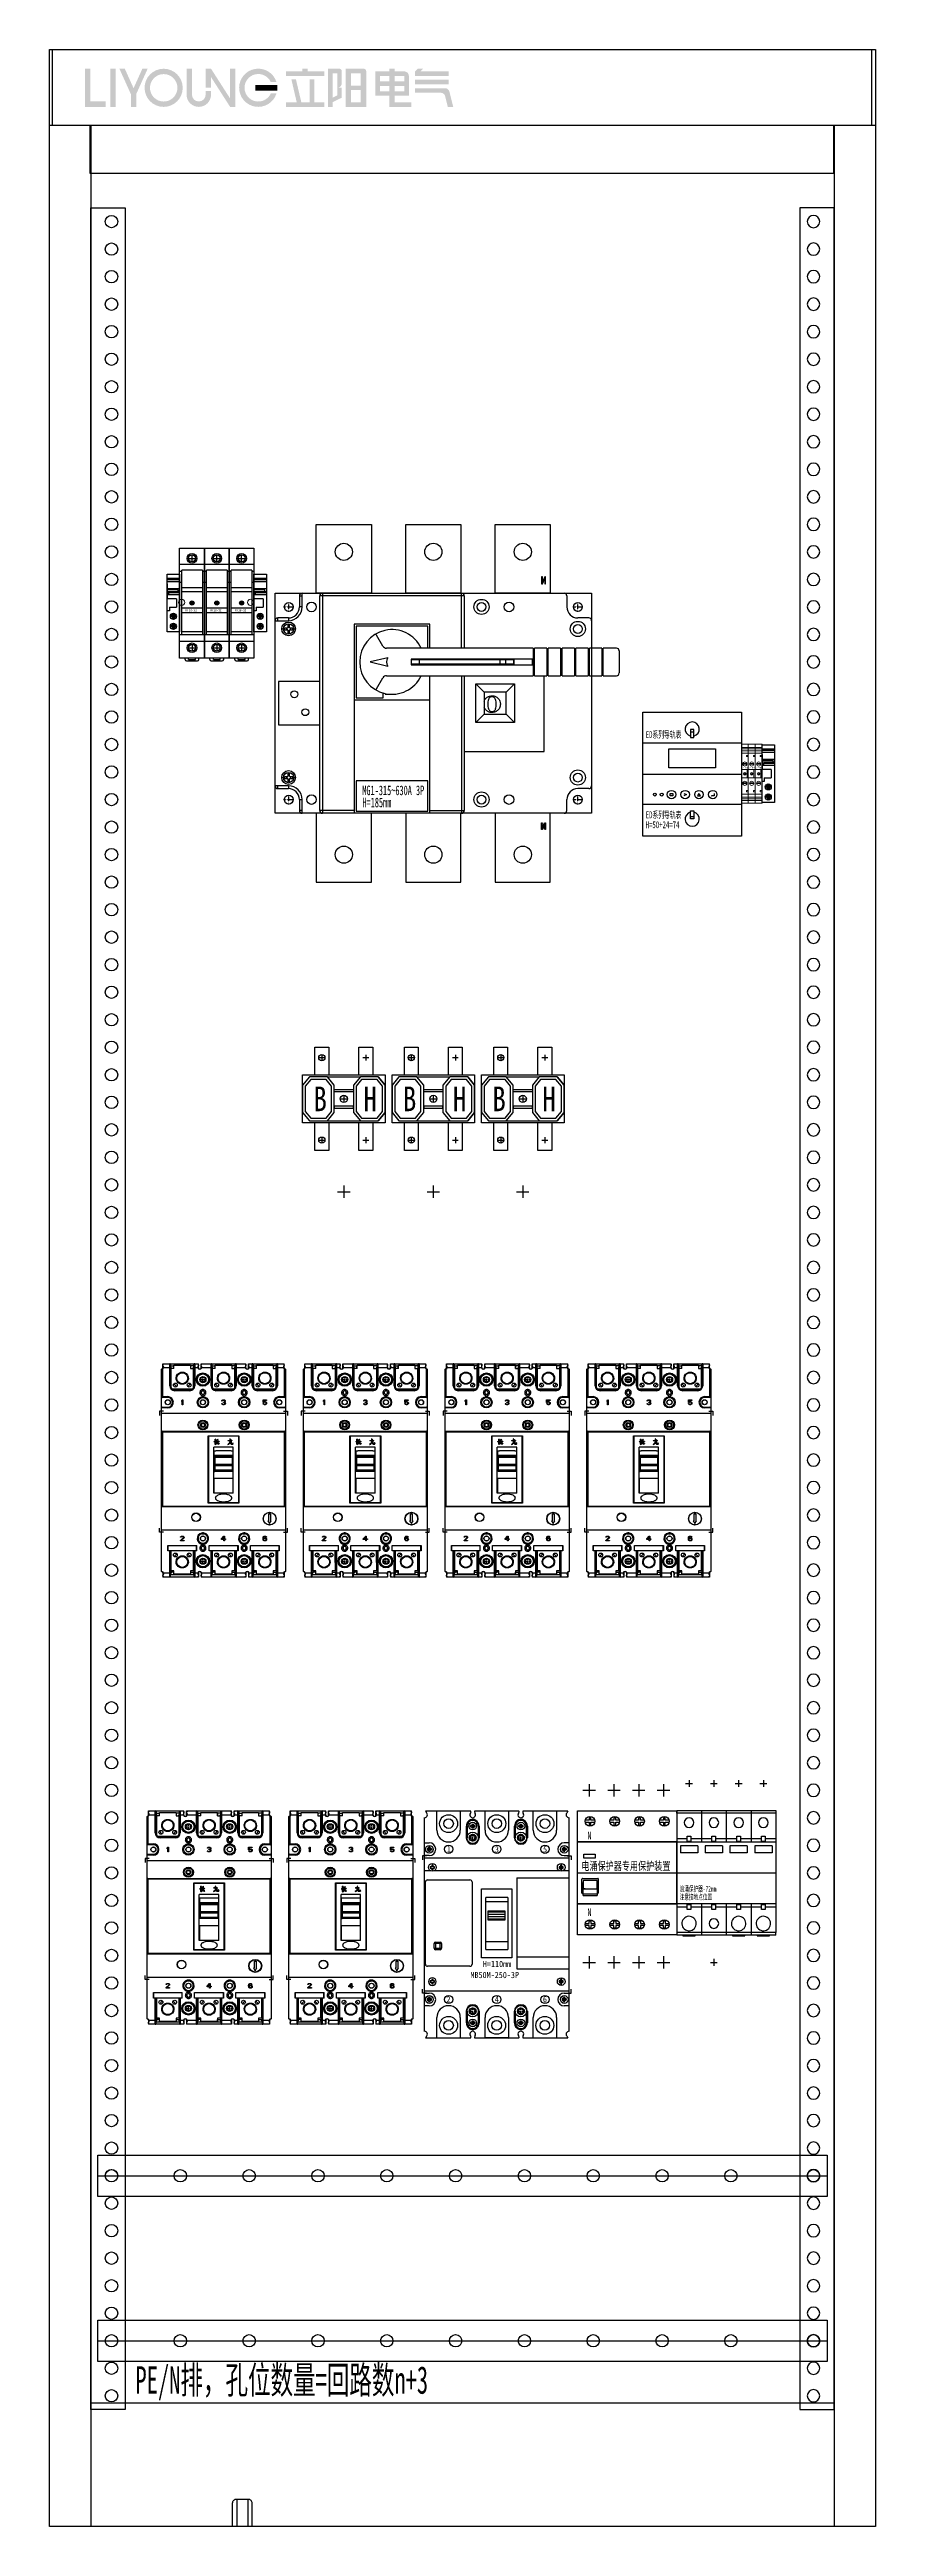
# Model space of a CAD drawing. Extents: x 1450776 to 1451376, y 413488 to 415288.
import ezdxf
from ezdxf.enums import TextEntityAlignment as Align

# ---------------------------------------------------------------- set-up
doc = ezdxf.new("R2010")
doc.units = 0
doc.header["$MEASUREMENT"] = 0
doc.linetypes.add('CENTER', pattern=[2, 1.25, -0.25, 0.25, -0.25])
doc.linetypes.add('LYJS-XX', pattern=[0.35, 0.25, -0.1])
for name, color, linetype in [('dian', 7, 'Continuous'), ('EL-TEXT', 3, 'Continuous'), ('LY-JS-BJ', 7, 'Continuous'), ('LY-JS-YQJ', 7, 'Continuous'), ('LY-SJ-YQJ', 7, 'Continuous'), ('布置图', 20, 'Continuous'), ('注释', 1, 'Continuous'), ('照明平面设备层', 1, 'Continuous')]:
    doc.layers.add(name, color=color, linetype=linetype)
doc.layers.add('LY-二次控制图', color=7, linetype='Continuous', lineweight=18)
doc.styles.add('-宋体', font='', dxfattribs={"width": 0.65})
doc.styles.add('LY-SJ-元器件', font='', dxfattribs={"width": 0.6, "height": 4})
doc.styles.add('宋体', font='', dxfattribs={"width": 0.8, "height": 3.5})
doc.styles.get('-宋体').set_extended_font_data('NSimSun')
doc.styles.get('LY-SJ-元器件').set_extended_font_data('SimSun')
doc.styles.get('宋体').set_extended_font_data('SimSun')

# ---------------------------------------------------------------- blocks, each defined once
blk = doc.blocks.new('RT18保险 正视图')
at = {"layer": 'LY-JS-YQJ'}
blk.add_hatch(color=1, dxfattribs=at).paths.add_polyline_path([(1.5, -40, 1), (-1.5, -40, 1)])
for p, q in [((-9, -80), (-9, 0)), ((-9, 0), (9, 0)), ((9, 0), (9, -80)), ((9, -12), (-9, -12)), ((-7.5, -17), (-9, -17)), ((7.5, -16), (-7.5, -16)), ((-7.5, -63), (-7.5, -16)), ((-2.5, -7.5), (2.5, -7.5)), ((0, -10), (0, -5)), ((7.5, -16), (7.5, -63)), ((9, -17), (7.5, -17)), ((-7.5, -25), (-9, -25)), ((7.5, -29), (-7.5, -29)), ((7.5, -31.8), (-7.5, -31.8)), ((9, -25), (7.5, -25)), ((-7.5, -43.5), (7.5, -43.5)), ((-7.5, -46.9), (7.5, -46.9)), ((9, -63), (-9, -63)), ((9, -68), (-9, -68)), ((7.5, -61), (-7.5, -61)), ((0, -70), (0, -75)), ((9, -80), (-9, -80)), ((-5, -81), (-5, -80)), ((-4, -82), (4, -82)), ((-2.5, -72.5), (2.5, -72.5)), ((-2.5, -81), (-2.5, -80)), ((-2.5, -81), (2.5, -81)), ((2.5, -81), (2.5, -80)), ((5, -81), (5, -80))]:
    blk.add_line(p, q, dxfattribs=at)
for centre, radius in [((0, -7.5), 3.5), ((0, -7.5), 2.5), ((0, -72.5), 3.5), ((0, -72.5), 2.5)]:
    blk.add_circle(centre, radius, dxfattribs=at)
at = {"layer": 'LY-JS-YQJ', "color": 1}
blk.add_circle((0, -40), 1.5, dxfattribs=at)
at = {"layer": 'LY-JS-YQJ'}
for centre, start, end in [((-4, -81), 180, 270), ((4, -81), 270, 0)]:
    blk.add_arc(centre, 1, start, end, dxfattribs=at)
at = {"layer": 'LY-JS-YQJ', "insert": (-4.8, -44.5), "char_height": 1.5, "width": 12.3, "attachment_point": 1}
blk.add_mtext('RT18-32', dxfattribs=at)
blk = doc.blocks.new('RT18-32X-6A')
at = {"layer": 'LY-JS-YQJ'}
blk.add_blockref('RT18保险 正视图', (9, 80), dxfattribs=at)
blk = doc.blocks.new('端子堵头')
at = {"layer": 'LY-JS-YQJ'}
for p, q in [((0, 39), (9, 39)), ((0, 38), (9, 38)), ((0, 36.7), (9, 36.7)), ((0, 35), (0, 24)), ((0, 31.5), (9, 31.5)), ((8, 30.6), (0, 30.6)), ((0, 29.5), (9, 29.5)), ((0, 27.3), (9, 27.3)), ((6.7, 24), (0, 24)), ((1.2, 27.3), (1.2, 28.6)), ((1.2, 28.6), (9, 28.6)), ((6.7, 24), (6.7, 18)), ((8, 29.5), (8, 30.6)), ((9, 35), (9, 24)), ((9, 34.6), (9, 33.5)), ((1.6, 15.3), (0, 15.3)), ((1.6, 18), (1.6, 15.3)), ((1.6, 18), (6.7, 18))]:
    blk.add_line(p, q, dxfattribs=at)
for points in [[(0, 42), (9, 42), (9, 0), (0, 0)], [(3.2, 12.1), (6, 12.1), (6, 11), (3.2, 11)], [(3.2, 4.8), (6, 4.8), (6, 3.7), (3.2, 3.7)], [(5.1, 12.8), (5.1, 10), (4, 10), (4, 12.8)], [(5.1, 5.6), (5.1, 2.8), (4.1, 2.8), (4.1, 5.6)]]:
    blk.add_lwpolyline(points, close=True, dxfattribs=at)
for centre in [(4.5, 11.4), (4.5, 4.1)]:
    blk.add_circle(centre, 2.23, dxfattribs=at)
blk = doc.blocks.new('A$C90d01b57')
at = {"layer": 'LY-二次控制图', "lineweight": -3}
for name, p in [('RT18-32X-6A', (-54, -80)), ('RT18-32X-6A', (-36, -80)), ('RT18-32X-6A', (-18, -80)), ('端子堵头', (-63, -61)), ('端子堵头', (0, -61))]:
    blk.add_blockref(name, p, dxfattribs=at)
blk = doc.blocks.new('A$C2BB77F8B')
at = {"color": 6}
for centre in [(10.5, 0.5), (60.5, 0.5)]:
    blk.add_circle(centre, 2.25, dxfattribs=at)
at = {"color": 0}
blk.add_blockref('A$C90d01b57', (63, 40), dxfattribs=at)
blk = doc.blocks.new('A$C03D07FCC')
for p, q in [((0, 19), (5, 19)), ((5, 19), (10, 19)), ((0, 18), (5, 18)), ((0, 16.7), (5, 16.7)), ((0, 3), (5, 3)), ((5, 13.2), (3.7, 13.2)), ((3.7, 13.2), (3.7, 12.4)), ((3.7, 12.4), (5, 12.4)), ((4.1, 3), (4.1, -3)), ((5, 18), (10, 18)), ((5, 16.7), (10, 16.7)), ((5, 12.4), (5, 11.3)), ((5, 3), (10, 3)), ((10, 13.2), (8.7, 13.2)), ((8.7, 13.2), (8.7, 12.4)), ((8.7, 12.4), (10, 12.4)), ((9.1, 3), (9.1, -3)), ((0, -3), (5, -3)), ((0, -17.1), (5, -17.1)), ((5, -12.3), (3.7, -12.3)), ((3.7, -12.3), (3.7, -13.1)), ((3.7, -13.1), (5, -13.1)), ((5, -3), (10, -3)), ((5, -17.1), (10, -17.1)), ((10, -12.3), (8.7, -12.3)), ((8.7, -12.3), (8.7, -13.1)), ((8.7, -13.1), (10, -13.1)), ((0, -18.2), (5, -18.2)), ((0, -19.4), (5, -19.4)), ((5, -18.2), (10, -18.2)), ((5, -19.4), (10, -19.4))]:
    blk.add_line(p, q)
at = {"color": 2}
for p, q in [((10, 19), (15, 19)), ((10, 18), (15, 18)), ((10, 16.7), (15, 16.7)), ((10, 12.4), (10, 11.3)), ((10, 3), (15, 3)), ((15, 13.2), (13.7, 13.2)), ((13.7, 13.2), (13.7, 12.4)), ((13.7, 12.4), (15, 12.4)), ((14.1, 3), (14.1, -3)), ((15, 12.4), (15, 11.3)), ((10, -3), (15, -3)), ((10, -17.1), (15, -17.1)), ((15, -12.3), (13.7, -12.3)), ((13.7, -12.3), (13.7, -13.1)), ((13.7, -13.1), (15, -13.1)), ((10, -18.2), (15, -18.2)), ((10, -19.4), (15, -19.4))]:
    blk.add_line(p, q, dxfattribs=at)
for points in [[(0, 21.5), (5, 21.5), (5, -21.5), (0, -21.5)], [(5, 21.5), (10, 21.5), (10, -21.5), (5, -21.5)], [(0, 15), (5, 15), (5, -15), (0, -15)], [(1.5, 7.3), (3.5, 7.3), (3.5, 6.8), (1.5, 6.8)], [(5, 15), (10, 15), (10, -15), (5, -15)], [(6.5, 7.3), (8.5, 7.3), (8.5, 6.8), (6.5, 6.8)], [(1.5, -6.7), (3.5, -6.7), (3.5, -7.2), (1.5, -7.2)], [(6.5, -6.7), (8.5, -6.7), (8.5, -7.2), (6.5, -7.2)]]:
    blk.add_lwpolyline(points, close=True)
for points in [[(10, 21.5), (15, 21.5), (15, -21.5), (10, -21.5)], [(10, 15), (15, 15), (15, -15), (10, -15)], [(11.5, 7.3), (13.5, 7.3), (13.5, 6.8), (11.5, 6.8)], [(11.5, -6.7), (13.5, -6.7), (13.5, -7.2), (11.5, -7.2)]]:
    blk.add_lwpolyline(points, close=True, dxfattribs=at)
for centre, radius in [((2.5, 7), 1.5), ((2.5, -0.1), 0.879), ((2.5, -0.1), 0.879), ((2.5, -0.1), 0.59), ((7.5, 7), 1.5), ((7.5, -0.1), 0.879), ((7.5, -0.1), 0.879), ((7.5, -0.1), 0.59), ((2.5, -7), 1.5), ((7.5, -7), 1.5)]:
    blk.add_circle(centre, radius)
for centre, radius in [((12.5, 7), 1.5), ((12.5, -0.1), 0.879), ((12.5, -0.1), 0.879), ((12.5, -0.1), 0.59), ((12.5, -7), 1.5)]:
    blk.add_circle(centre, radius, dxfattribs=at)
at = {"layer": 'LY-二次控制图', "lineweight": -3}
blk.add_blockref('端子堵头', (15, -21), dxfattribs=at)
at = {"char_height": 1, "width": 2.569, "attachment_point": 1}
for insert in [(0.9, 4.8), (5.9, 4.8)]:
    blk.add_mtext('2.5mm', dxfattribs=dict(at, insert=insert))
at = {"color": 2, "insert": (10.9, 4.8), "char_height": 1, "width": 2.569, "attachment_point": 1}
blk.add_mtext('2.5mm', dxfattribs=at)
blk = doc.blocks.new('A$Ca3bbfdd2')
at = {"color": 0, "linetype": 'ByBlock', "lineweight": -2}
for p, q in [((1.5, -116.5), (1.5, 30.5)), ((2.1, 30.6), (2.1, 10)), ((2.5, 34.5), (28.2, 34.5)), ((2.5, 31.5), (2.5, 34.5)), ((2.9, 31.5), (3, 32)), ((8, 31.5), (2.9, 31.5)), ((7.4, 18.5), (7.4, 34.5)), ((7.4, 18.5), (8, 18.5)), ((7.5, 34.5), (7.5, 34.5)), ((7.5, 34.5), (7.5, 34.5)), ((8, 33.9), (8, 18.5)), ((8.7, 31), (8, 33)), ((8, 33), (10.5, 33)), ((10.5, 31), (8, 31)), ((8, 24), (8.2, 24)), ((8.2, 24), (8.2, 17.3)), ((8.5, 16.8), (8.5, 31)), ((10.2, 33), (10.2, 31)), ((10.5, 33.5), (22.5, 33.5)), ((10.5, 31), (10.5, 33.5)), ((22.5, 33.5), (22.5, 31)), ((25, 33), (22.5, 33)), ((22.5, 31), (25, 31)), ((22.7, 31), (22.7, 33)), ((25, 33), (24.3, 31)), ((24.5, 31), (24.5, 16.8)), ((24.7, 24), (25, 24)), ((24.7, 24), (24.7, 17.3)), ((25, 18.5), (25, 33.9)), ((27.8, 31.5), (25, 31.5)), ((25, 18.5), (25.6, 18.5)), ((25.5, 34.5), (25.5, 34.5)), ((25.5, 34.5), (25.5, 34.5)), ((25.6, 34.5), (25.6, 18.5)), ((27.2, 23), (26.6, 23)), ((27.7, 32), (27.8, 31.5)), ((28.2, 31.5), (28.2, 34.5)), ((30.2, 34.5), (62.7, 34.5)), ((30.2, 31.5), (30.2, 34.5)), ((30.7, 31.5), (30.7, 32)), ((38, 31.5), (30.7, 31.5)), ((35.7, 23), (36.3, 23)), ((37.4, 18.5), (37.4, 34.5)), ((37.4, 18.5), (38, 18.5)), ((37.5, 34.5), (37.5, 34.5)), ((37.5, 34.5), (37.5, 34.5)), ((38, 33.9), (38, 18.5)), ((38.7, 31), (38, 33)), ((38, 33), (40.5, 33)), ((40.5, 31), (38, 31)), ((38, 24), (38.2, 24)), ((38.2, 17.3), (38.2, 24)), ((38.5, 16.8), (38.5, 31)), ((40.2, 33), (40.2, 31)), ((40.5, 33.5), (52.5, 33.5)), ((40.5, 31), (40.5, 33.5)), ((52.5, 33.5), (52.5, 31)), ((55, 33), (52.5, 33)), ((52.5, 31), (55, 31)), ((52.7, 31), (52.7, 33)), ((55, 33), (54.3, 31)), ((54.5, 31), (54.5, 16.8)), ((54.7, 24), (55, 24)), ((54.7, 24), (54.7, 17.3)), ((55, 18.5), (55, 33.9)), ((62.3, 31.5), (55, 31.5)), ((55, 18.5), (55.6, 18.5)), ((55.5, 34.5), (55.5, 34.5)), ((55.5, 34.5), (55.5, 34.5)), ((55.6, 34.5), (55.6, 18.5)), ((57.2, 23), (56.6, 23)), ((62.2, 32), (62.3, 31.5)), ((62.7, 31.5), (62.7, 34.5)), ((64.7, 34.5), (90.5, 34.5)), ((64.7, 31.5), (64.7, 34.5)), ((65.2, 31.5), (65.2, 32)), ((68, 31.5), (65.2, 31.5)), ((65.7, 23), (66.3, 23)), ((67.4, 18.5), (67.4, 34.5)), ((67.4, 18.5), (68, 18.5)), ((67.5, 34.5), (67.5, 34.5)), ((67.5, 34.5), (67.5, 34.5)), ((68, 33.9), (68, 18.5)), ((68, 33), (70.5, 33)), ((68.7, 31), (68, 33)), ((70.5, 31), (68, 31)), ((68, 24), (68.2, 24)), ((68.2, 17.3), (68.2, 24)), ((68.5, 16.8), (68.5, 31)), ((70.2, 33), (70.2, 31)), ((70.5, 33.5), (82.5, 33.5)), ((70.5, 31), (70.5, 33.5)), ((82.5, 33.5), (82.5, 31)), ((85, 33), (82.5, 33)), ((82.5, 31), (85, 31)), ((82.7, 31), (82.7, 33)), ((85, 33), (84.3, 31)), ((84.5, 31), (84.5, 16.8)), ((84.7, 24), (85, 24)), ((84.7, 17.3), (84.7, 24)), ((85, 18.5), (85, 33.9)), ((90.1, 31.5), (85, 31.5)), ((85, 18.5), (85.6, 18.5)), ((85.5, 34.5), (85.5, 34.5)), ((85.5, 34.5), (85.5, 34.5)), ((85.6, 34.5), (85.6, 18.5)), ((90, 32), (90.1, 31.5)), ((90.5, 31.5), (90.5, 34.5)), ((90.9, 10), (90.9, 30.6)), ((91.5, 30.5), (91.5, -116.5)), ((1.5, 10.6), (6, 10.6)), ((6, 2.4), (1.5, 2.4)), ((6, 10), (2.1, 10)), ((2.1, 3), (6, 3)), ((2.1, 3), (2.1, 2.4)), ((6, 10), (6, 10.6)), ((6, 2.4), (6, 3)), ((9.1, 16.2), (23.9, 16.2)), ((11, 15.5), (22, 15.5)), ((11, 15.5), (11, 14.9)), ((22, 14.9), (11, 14.9)), ((16.1, 7.7), (16.5, 8.2)), ((16.1, 7.1), (16.1, 7.7)), ((16.5, 7.7), (16.1, 7.1)), ((16.5, 8.2), (16.9, 8.2)), ((16.5, 4.7), (16.5, 7.7)), ((16.9, 4.7), (16.5, 4.7)), ((16.9, 8.2), (16.9, 4.7)), ((22, 14.9), (22, 15.5)), ((28, 6.5), (27.4, 6.5)), ((30.2, 13.5), (29.2, 13.5)), ((32.7, 13.5), (33.7, 13.5)), ((35, 6.5), (35.6, 6.5)), ((39.1, 16.2), (53.9, 16.2)), ((41, 15.5), (52, 15.5)), ((41, 15.5), (41, 14.9)), ((52, 14.9), (41, 14.9)), ((45.2, 5.6), (45.6, 5.6)), ((45.3, 5.3), (45.2, 5.6)), ((45.3, 7.7), (45.6, 8)), ((45.3, 7.4), (45.3, 7.7)), ((45.6, 7.4), (45.3, 7.4)), ((45.4, 5.1), (45.3, 5.3)), ((45.6, 5), (45.4, 5.1)), ((45.6, 8), (45.9, 8.2)), ((45.8, 7.7), (45.6, 7.4)), ((45.6, 5.6), (45.6, 5.4)), ((45.6, 5.4), (45.8, 5.3)), ((45.9, 4.8), (45.6, 5)), ((46, 7.8), (45.8, 7.7)), ((45.8, 5.3), (45.9, 5.2)), ((45.9, 8.2), (46.4, 8.2)), ((45.9, 5.2), (46.3, 5.1)), ((46.2, 4.7), (45.9, 4.8)), ((46.4, 7.9), (46, 7.8)), ((46.8, 4.7), (46.2, 4.7)), ((46.3, 5.1), (46.7, 5.1)), ((46.4, 8.2), (46.6, 8.2)), ((46.6, 7.9), (46.4, 7.9)), ((46.4, 6.7), (46.6, 6.7)), ((46.4, 6.4), (46.4, 6.7)), ((46.6, 6.4), (46.4, 6.4)), ((46.6, 8.2), (47.1, 8.2)), ((47, 7.8), (46.6, 7.9)), ((46.6, 6.7), (47.1, 6.8)), ((47.1, 6.3), (46.6, 6.4)), ((46.7, 5.1), (47.1, 5.2)), ((47.1, 4.8), (46.8, 4.7)), ((47.2, 7.7), (47, 7.8)), ((47.1, 8.2), (47.4, 8)), ((47.1, 6.8), (47.2, 7)), ((47.3, 6.2), (47.1, 6.3)), ((47.1, 5.2), (47.2, 5.3)), ((47.4, 5), (47.1, 4.8)), ((47.4, 7.4), (47.2, 7.7)), ((47.2, 7), (47.4, 7.3)), ((47.5, 6.8), (47.2, 6.5)), ((47.2, 6.5), (47.6, 6.4)), ((47.2, 5.3), (47.4, 5.4)), ((47.4, 5.9), (47.3, 6.2)), ((47.4, 8), (47.7, 7.7)), ((47.4, 7.3), (47.4, 7.4)), ((47.4, 5.6), (47.4, 5.9)), ((47.4, 5.4), (47.4, 5.6)), ((47.6, 5.1), (47.4, 5)), ((47.7, 7), (47.5, 6.8)), ((47.6, 6.4), (47.7, 6.2)), ((47.7, 5.3), (47.6, 5.1)), ((47.7, 7.7), (47.7, 7.4)), ((47.7, 7.4), (47.7, 7.3)), ((47.7, 7.3), (47.7, 7)), ((47.7, 6.2), (47.8, 5.9)), ((47.8, 5.6), (47.7, 5.3)), ((47.8, 5.9), (47.8, 5.6)), ((52, 14.9), (52, 15.5)), ((58, 6.5), (57.4, 6.5)), ((60.2, 13.5), (59.3, 13.5)), ((62.7, 13.5), (63.7, 13.5)), ((65, 6.5), (65.6, 6.5)), ((69.1, 16.2), (83.9, 16.2)), ((71, 15.5), (82, 15.5)), ((71, 15.5), (71, 14.9)), ((82, 14.9), (71, 14.9)), ((75.2, 8.2), (77.7, 8.2)), ((75.2, 6.3), (75.2, 8.2)), ((75.7, 6.3), (75.2, 6.3)), ((75.2, 5.6), (75.6, 5.6)), ((75.3, 5.3), (75.2, 5.6)), ((75.6, 5), (75.3, 5.3)), ((75.6, 7.9), (75.6, 6.7)), ((77.7, 7.9), (75.6, 7.9)), ((75.6, 6.7), (75.9, 6.9)), ((75.6, 5.6), (75.8, 5.3)), ((75.9, 4.8), (75.6, 5)), ((76, 6.5), (75.7, 6.3)), ((75.8, 5.3), (76, 5.2)), ((75.9, 6.9), (76.3, 7)), ((76.3, 4.7), (75.9, 4.8)), ((76.3, 6.6), (76, 6.5)), ((76, 5.2), (76.3, 5.1)), ((76.3, 7), (76.7, 7)), ((76.7, 6.6), (76.3, 6.6)), ((76.3, 5.1), (76.7, 5.1)), ((76.7, 4.7), (76.3, 4.7)), ((76.7, 7), (77.1, 6.9)), ((77, 6.5), (76.7, 6.6)), ((76.7, 5.1), (77, 5.2)), ((77.1, 4.8), (76.7, 4.7)), ((77.2, 6.4), (77, 6.5)), ((77, 5.2), (77.2, 5.3)), ((77.1, 6.9), (77.4, 6.7)), ((77.4, 5), (77.1, 4.8)), ((77.4, 6.2), (77.2, 6.4)), ((77.2, 5.3), (77.4, 5.6)), ((77.4, 6.7), (77.7, 6.4)), ((77.4, 5.9), (77.4, 6.2)), ((77.4, 5.8), (77.4, 5.9)), ((77.4, 5.6), (77.4, 5.8)), ((77.7, 5.3), (77.4, 5)), ((77.7, 8.2), (77.7, 7.9)), ((77.7, 6.4), (77.8, 6)), ((77.8, 5.7), (77.7, 5.3)), ((77.8, 6), (77.8, 5.7)), ((82, 14.9), (82, 15.5)), ((87, 10.6), (87, 10)), ((87, 10.6), (91.5, 10.6)), ((90.9, 10), (87, 10)), ((87, 3), (90.9, 3)), ((87, 3), (87, 2.4)), ((91.5, 2.4), (87, 2.4)), ((90.9, 2.4), (90.9, 3)), ((1.5, -1.5), (91.5, -1.5)), ((91.5, -15.1), (1.5, -15.1)), ((2.1, -14.5), (90.9, -14.5)), ((2.1, -15.1), (2.1, -68.9)), ((31.5, -7), (31.5, -6.4)), ((31.5, -13), (31.5, -13.6)), ((35.3, -66.7), (35.3, -17.8)), ((35.3, -17.8), (57.7, -17.8)), ((57.7, -17.8), (57.7, -66.7)), ((61.5, -7), (61.5, -6.4)), ((61.5, -13), (61.5, -13.6)), ((90.9, -68.9), (90.9, -15.1)), ((35.3, -18), (57.7, -18)), ((35.5, -18), (35.5, -66.7)), ((53.6, -26.2), (39.4, -26.2)), ((39.4, -59.6), (39.4, -26.2)), ((39.4, -28.7), (41, -28.7)), ((39.5, -22), (39.6, -22.2)), ((39.5, -22), (40.4, -22)), ((40.4, -22.2), (39.6, -22.2)), ((39.8, -32), (39.8, -28.7)), ((39.8, -32), (53.3, -32)), ((39.8, -33), (39.8, -42.9)), ((40.1, -32.7), (40.1, -43.7)), ((53, -32.7), (40.1, -32.7)), ((53, -33.6), (40.1, -33.6)), ((40.4, -23.7), (40.2, -23.9)), ((40.2, -23.9), (40.5, -24.2)), ((41, -20.5), (40.4, -20.2)), ((40.4, -22), (40.4, -20.2)), ((40.4, -23.7), (40.4, -22.2)), ((40.5, -24.2), (40.8, -24)), ((40.8, -24), (41.8, -23.4)), ((40.9, -20.7), (41, -20.6)), ((40.9, -20.7), (40.9, -21.6)), ((41.6, -21), (40.9, -21.6)), ((40.9, -21.9), (41.7, -21.3)), ((40.9, -21.9), (40.9, -22)), ((40.9, -22), (42.6, -22)), ((41.4, -22.2), (40.9, -22.2)), ((40.9, -22.2), (40.9, -23.6)), ((41.7, -23.2), (40.9, -23.6)), ((41, -20.5), (41, -20.6)), ((41, -28.6), (52, -28.6)), ((41, -28.7), (41, -28.6)), ((41.4, -22.4), (41.4, -22.2)), ((41.4, -22.4), (41.6, -22.7)), ((42.3, -20.4), (41.6, -21)), ((43.3, -22.2), (41.6, -22.2)), ((41.7, -22.6), (41.6, -22.2)), ((41.6, -22.7), (41.7, -23.1)), ((41.7, -21.3), (42.1, -21.1)), ((42, -22.9), (41.7, -22.6)), ((41.7, -23.1), (41.8, -23.1)), ((41.7, -23.2), (41.8, -23.2)), ((41.8, -23.1), (42.1, -23.4)), ((41.8, -23.2), (41.8, -23.4)), ((42.4, -23.1), (42, -22.9)), ((42.1, -21.1), (42.4, -20.9)), ((42.1, -23.4), (42.9, -23.9)), ((42.6, -20.7), (42.3, -20.4)), ((42.4, -20.9), (42.6, -20.7)), ((42.8, -23.3), (42.4, -23.1)), ((42.9, -21.7), (42.6, -22)), ((43.4, -23.5), (42.8, -23.3)), ((42.9, -21.7), (42.9, -21.7)), ((43.3, -22.1), (42.9, -21.7)), ((42.9, -23.9), (43, -23.8)), ((43, -23.8), (43.1, -23.7)), ((43.1, -23.7), (43.4, -23.6)), ((43.3, -22.1), (43.3, -22.2)), ((43.4, -23.5), (43.4, -23.6)), ((50.4, -23.5), (49.6, -24.1)), ((49.6, -24.1), (49.7, -24.1)), ((49.7, -21.3), (49.8, -21.4)), ((49.7, -21.3), (51, -21.3)), ((49.7, -24.1), (50.4, -23.9)), ((51, -21.4), (49.8, -21.4)), ((50.8, -23), (50.4, -23.5)), ((50.4, -23.9), (50.8, -23.5)), ((50.9, -22.4), (50.8, -23)), ((50.8, -23.5), (51.2, -23)), ((51, -21.4), (50.9, -22.4)), ((51.5, -20.4), (51, -20.1)), ((51, -20.1), (51, -21.3)), ((51.2, -23), (51.3, -22.4)), ((51.3, -21.3), (51.4, -20.6)), ((51.3, -21.3), (51.9, -21.3)), ((51.9, -21.4), (51.3, -21.4)), ((51.3, -22.4), (51.3, -21.4)), ((51.4, -20.6), (51.5, -20.5)), ((51.5, -20.4), (51.5, -20.5)), ((52.1, -21), (51.9, -21.3)), ((51.9, -23.7), (51.9, -21.4)), ((51.9, -23.7), (52, -23.9)), ((52, -23.9), (52.1, -23.9)), ((52, -28.6), (52, -28.7)), ((52, -28.7), (53.6, -28.7)), ((52.1, -21), (52.2, -21)), ((52.1, -23.9), (53.3, -23.9)), ((52.5, -21.3), (52.2, -21)), ((52.3, -21.6), (52.5, -21.4)), ((52.3, -23.6), (52.3, -21.6)), ((52.3, -23.6), (52.4, -23.6)), ((52.5, -23.6), (52.4, -23.6)), ((52.5, -21.3), (52.5, -21.4)), ((52.5, -23.6), (52.9, -23.6)), ((53, -23.5), (52.9, -23.6)), ((53.2, -22.9), (53, -23.5)), ((53, -43.7), (53, -32.7)), ((53.3, -22.9), (53.2, -22.9)), ((53.3, -22.9), (53.3, -23.5)), ((53.5, -23.6), (53.3, -23.5)), ((53.3, -23.9), (53.5, -23.7)), ((53.3, -28.7), (53.3, -32)), ((53.3, -42.9), (53.3, -33)), ((53.5, -23.6), (53.5, -23.7)), ((53.6, -59.6), (53.6, -26.2)), ((57.5, -66.7), (57.5, -18)), ((53.3, -49), (39.8, -49)), ((39.8, -59.6), (39.8, -49)), ((40.1, -38.5), (53, -38.5)), ((53, -39.7), (40.1, -39.7)), ((40.1, -42.6), (53, -42.6)), ((53, -43.7), (40.1, -43.7)), ((53.3, -49), (53.3, -59.6)), ((1.5, -69.5), (2.1, -68.9)), ((91.5, -69.5), (1.5, -69.5)), ((2.1, -68.9), (90.9, -68.9)), ((57.7, -66.7), (35.3, -66.7)), ((57.5, -66.5), (35.5, -66.5)), ((53.6, -59.6), (39.4, -59.6)), ((91.5, -69.5), (90.9, -68.9)), ((91.5, -86.5), (1.5, -86.5)), ((75.3, -78.7), (75.5, -78.7)), ((78.7, -79.6), (80, -81.6)), ((78.7, -79.6), (79.4, -79.6)), ((79.4, -79.6), (79.4, -74.6)), ((79.4, -74.6), (80.6, -74.6)), ((80, -81.6), (81.2, -79.6)), ((80.6, -74.6), (80.6, -79.6)), ((80.6, -79.6), (81.2, -79.6)), ((84.5, -78.7), (84.7, -78.7)), ((6, -97.5), (6, -101.5)), ((6, -97.5), (27, -97.5)), ((6, -101.5), (6, -97.5)), ((6, -99), (6, -99)), ((27, -101.5), (6, -101.5)), ((7.4, -120.5), (7.4, -101.5)), ((8, -119.9), (8, -101.5)), ((8.2, -101.5), (8.2, -110)), ((8.5, -116), (8.5, -101.5)), ((15.2, -93.9), (17.2, -92)), ((15.2, -94.3), (15.2, -93.9)), ((17.8, -94.3), (15.2, -94.3)), ((15.3, -91.3), (15.6, -91)), ((15.3, -91.6), (15.3, -91.3)), ((15.6, -91.6), (15.3, -91.6)), ((15.6, -91), (15.9, -90.8)), ((15.8, -91.3), (15.6, -91.6)), ((16, -91.2), (15.8, -91.3)), ((17.6, -92.2), (15.8, -93.9)), ((15.8, -93.9), (17.8, -93.9)), ((15.9, -90.8), (16.4, -90.8)), ((16.4, -91.1), (16, -91.2)), ((16.4, -90.8), (16.7, -90.8)), ((16.6, -91.1), (16.4, -91.1)), ((17, -91.2), (16.6, -91.1)), ((16.7, -90.8), (17.2, -90.8)), ((17.2, -91.3), (17, -91.2)), ((17.2, -90.8), (17.4, -91)), ((17.4, -91.6), (17.2, -91.3)), ((17.2, -92), (17.4, -91.7)), ((17.4, -91), (17.7, -91.3)), ((17.4, -91.7), (17.4, -91.6)), ((17.7, -92), (17.6, -92.2)), ((17.7, -91.3), (17.8, -91.6)), ((17.8, -91.7), (17.7, -92)), ((17.8, -91.6), (17.8, -91.7)), ((17.8, -93.9), (17.8, -94.3)), ((24.5, -101.5), (24.5, -116)), ((24.7, -110), (24.7, -101.5)), ((25, -101.5), (25, -119.9)), ((25.6, -101.5), (25.6, -120.5)), ((26.9, -101.5), (26.9, -97.5)), ((26.9, -99), (27, -99)), ((27, -101.5), (27, -97.5)), ((30.2, -99.5), (29.2, -99.5)), ((32.7, -99.5), (33.7, -99.5)), ((36, -101.5), (36, -97.5)), ((36, -97.5), (57, -97.5)), ((36, -101.5), (36, -97.5)), ((36, -99), (36, -99)), ((57, -101.5), (36, -101.5)), ((37.4, -120.5), (37.4, -101.5)), ((38, -119.9), (38, -101.5)), ((38.2, -101.5), (38.2, -110)), ((38.5, -116), (38.5, -101.5)), ((45, -92.8), (46.8, -90.8)), ((45, -93.2), (45, -92.8)), ((46.8, -93.2), (45, -93.2)), ((46.8, -91.3), (45.6, -92.8)), ((45.6, -92.8), (46.8, -92.8)), ((46.8, -90.8), (47.2, -90.8)), ((46.8, -92.8), (46.8, -91.3)), ((46.8, -94.3), (46.8, -93.2)), ((47.2, -94.3), (46.8, -94.3)), ((47.2, -90.8), (47.2, -92.8)), ((47.2, -92.8), (48, -92.8)), ((47.2, -93.2), (47.2, -94.3)), ((48, -93.2), (47.2, -93.2)), ((48, -92.8), (48, -93.2)), ((54.5, -101.5), (54.5, -116)), ((54.7, -110), (54.7, -101.5)), ((55, -101.5), (55, -119.9)), ((55.6, -101.5), (55.6, -120.5)), ((56.9, -101.5), (56.9, -97.5)), ((57, -99), (56.9, -99)), ((57, -97.5), (57, -101.5)), ((60.2, -99.5), (59.3, -99.5)), ((62.7, -99.5), (63.7, -99.5)), ((66, -101.5), (66, -97.5)), ((66, -97.5), (87, -97.5)), ((66, -101.5), (66, -97.5)), ((66, -99), (66, -99)), ((87, -101.5), (66, -101.5)), ((67.4, -120.5), (67.4, -101.5)), ((68, -119.9), (68, -101.5)), ((68.2, -101.5), (68.2, -110)), ((68.5, -116), (68.5, -101.5)), ((75.2, -92.2), (75.3, -91.7)), ((75.2, -92.8), (75.2, -92.2)), ((75.3, -93.3), (75.2, -92.8)), ((75.3, -91.7), (75.4, -91.3)), ((75.4, -93.7), (75.3, -93.3)), ((75.4, -91.3), (75.6, -91.1)), ((75.6, -94), (75.4, -93.7)), ((75.6, -91.1), (76, -90.8)), ((75.7, -91.6), (75.6, -91.8)), ((75.6, -91.8), (75.6, -92.2)), ((75.6, -92.4), (76, -92.1)), ((75.6, -92.2), (75.6, -92.4)), ((75.7, -92.8), (75.6, -93)), ((75.6, -93), (75.6, -93.2)), ((75.6, -93.2), (75.7, -93.4)), ((76, -94.2), (75.6, -94)), ((75.8, -91.3), (75.7, -91.6)), ((75.8, -92.6), (75.7, -92.8)), ((75.7, -93.4), (75.8, -93.7)), ((76.1, -91.2), (75.8, -91.3)), ((76.1, -92.5), (75.8, -92.6)), ((75.8, -93.7), (76.1, -93.8)), ((76, -90.8), (76.4, -90.8)), ((76, -92.1), (76.4, -92)), ((76.4, -94.3), (76, -94.2)), ((76.3, -91.1), (76.1, -91.2)), ((76.3, -92.4), (76.1, -92.5)), ((76.1, -93.8), (76.3, -93.9)), ((76.7, -91.1), (76.3, -91.1)), ((76.8, -92.4), (76.3, -92.4)), ((76.3, -93.9), (76.8, -93.9)), ((76.4, -90.8), (76.6, -90.8)), ((76.4, -92), (76.7, -92)), ((76.7, -94.3), (76.4, -94.3)), ((76.6, -90.8), (77, -90.8)), ((76.9, -91.2), (76.7, -91.1)), ((76.7, -92), (77.1, -92.1)), ((77.1, -94.2), (76.7, -94.3)), ((77, -92.5), (76.8, -92.4)), ((76.8, -93.9), (77, -93.8)), ((77.2, -91.3), (76.9, -91.2)), ((77, -90.8), (77.4, -91.1)), ((77.2, -92.6), (77, -92.5)), ((77, -93.8), (77.2, -93.7)), ((77.1, -92.1), (77.4, -92.3)), ((77.4, -94), (77.1, -94.2)), ((77.3, -91.6), (77.2, -91.3)), ((77.4, -92.8), (77.2, -92.6)), ((77.2, -93.7), (77.4, -93.4)), ((77.7, -91.6), (77.3, -91.6)), ((77.4, -91.1), (77.6, -91.3)), ((77.4, -92.3), (77.7, -92.5)), ((77.4, -93), (77.4, -92.8)), ((77.4, -93.2), (77.4, -93)), ((77.4, -93.4), (77.4, -93.2)), ((77.7, -93.7), (77.4, -94)), ((77.6, -91.3), (77.7, -91.6)), ((77.7, -92.5), (77.8, -92.9)), ((77.8, -93.3), (77.7, -93.7)), ((77.8, -92.9), (77.8, -93.3)), ((84.5, -101.5), (84.5, -116)), ((84.7, -110), (84.7, -101.5)), ((85, -101.5), (85, -119.9)), ((85.6, -101.5), (85.6, -120.5)), ((86.9, -101.5), (86.9, -97.5)), ((86.9, -99), (87, -99)), ((87, -97.5), (87, -101.5)), ((2.5, -117.5), (2.5, -120.5)), ((28.2, -120.5), (2.5, -120.5)), ((3, -118), (2.9, -117.5)), ((2.9, -117.5), (8, -117.5)), ((7.5, -120.5), (7.5, -120.5)), ((7.5, -120.5), (7.5, -120.5)), ((8.2, -110), (8, -110)), ((10.2, -117), (8, -117)), ((8, -119), (8.7, -117)), ((25, -119), (8, -119)), ((10.5, -116), (8.5, -116)), ((10.2, -117), (10.2, -119)), ((10.5, -118.5), (10.5, -116)), ((22.5, -118.5), (10.5, -118.5)), ((22.5, -116), (22.5, -118.5)), ((24.5, -116), (22.5, -116)), ((22.7, -117), (25, -117)), ((22.7, -119), (22.7, -117)), ((24.3, -117), (25, -119)), ((25, -110), (24.7, -110)), ((25, -117.5), (27.8, -117.5)), ((25.5, -120.5), (25.5, -120.5)), ((25.5, -120.5), (25.5, -120.5)), ((27.2, -109), (26.6, -109)), ((27.8, -117.5), (27.7, -118)), ((28.2, -117.5), (28.2, -120.5)), ((30.2, -117.5), (30.2, -120.5)), ((62.7, -120.5), (30.2, -120.5)), ((30.7, -118), (30.7, -117.5)), ((30.7, -117.5), (38, -117.5)), ((35.7, -109), (36.3, -109)), ((37.5, -120.5), (37.5, -120.5)), ((37.5, -120.5), (37.5, -120.5)), ((38.2, -110), (38, -110)), ((40.2, -117), (38, -117)), ((38, -119), (38.7, -117)), ((55, -119), (38, -119)), ((40.5, -116), (38.5, -116)), ((40.2, -117), (40.2, -119)), ((40.5, -118.5), (40.5, -116)), ((52.5, -118.5), (40.5, -118.5)), ((52.5, -116), (52.5, -118.5)), ((54.5, -116), (52.5, -116)), ((52.7, -119), (52.7, -117)), ((52.7, -117), (55, -117)), ((54.3, -117), (55, -119)), ((55, -110), (54.7, -110)), ((55, -117.5), (62.3, -117.5)), ((55.5, -120.5), (55.5, -120.5)), ((55.5, -120.5), (55.5, -120.5)), ((57.2, -109), (56.6, -109)), ((62.3, -117.5), (62.2, -118)), ((62.7, -117.5), (62.7, -120.5)), ((64.7, -117.5), (64.7, -120.5)), ((90.5, -120.5), (64.7, -120.5)), ((65.2, -118), (65.2, -117.5)), ((65.2, -117.5), (68, -117.5)), ((65.7, -109), (66.3, -109)), ((67.5, -120.5), (67.5, -120.5)), ((67.5, -120.5), (67.5, -120.5)), ((68.2, -110), (68, -110)), ((70.2, -117), (68, -117)), ((68, -119), (68.7, -117)), ((85, -119), (68, -119)), ((70.5, -116), (68.5, -116)), ((70.2, -117), (70.2, -119)), ((70.5, -118.5), (70.5, -116)), ((82.5, -118.5), (70.5, -118.5)), ((82.5, -116), (82.5, -118.5)), ((84.5, -116), (82.5, -116)), ((82.7, -119), (82.7, -117)), ((82.7, -117), (85, -117)), ((84.3, -117), (85, -119)), ((85, -110), (84.7, -110)), ((85, -117.5), (90.1, -117.5)), ((85.5, -120.5), (85.5, -120.5)), ((85.5, -120.5), (85.5, -120.5)), ((90.1, -117.5), (90, -118)), ((90.5, -117.5), (90.5, -120.5))]:
    blk.add_line(p, q, dxfattribs=at)
at = {"color": 1, "linetype": 'CENTER', "ltscale": 1.778}
for p, q in [((29.6, 23), (33.4, 23)), ((31.5, 21.1), (31.5, 24.9)), ((59.6, 23), (63.4, 23)), ((61.5, 21.1), (61.5, 24.9)), ((31.5, -110.9), (31.5, -107.1)), ((61.5, -110.9), (61.5, -107.1)), ((29.6, -109), (33.4, -109)), ((59.6, -109), (63.4, -109))]:
    blk.add_line(p, q, dxfattribs=at)
at = {"color": 0, "linetype": 'ByBlock', "lineweight": -2}
for points in [[(2.1, 30.6, -0.00358), (2, 30.6, -0.005906), (2, 30.6, -0.033353), (1.8, 30.5, -0.014675), (1.7, 30.5, -0.018678), (1.6, 30.5, -0.01677), (1.5, 30.5, -0.00072), (1.5, 30.5)], [(2.5, 33.5, -0.00489), (2.5, 33.6, -0.015374), (2.5, 33.7, -0.019176), (2.6, 33.8, -0.091265), (2.7, 34.1, -0.081814), (2.9, 34.3, -0.080902), (3.2, 34.4, -0.014638), (3.2, 34.5, -0.01426), (3.3, 34.5, -0.008505), (3.4, 34.5, -0.004713), (3.5, 34.5)], [(2.7, 32.9, -0.004689), (2.6, 33, -0.011725), (2.6, 33.1, -0.013646), (2.6, 33.1, -0.018661), (2.6, 33.2, -0.034593), (2.5, 33.3, -0.019907), (2.5, 33.3, -0.012159), (2.5, 33.4, -0.004076), (2.5, 33.5)], [(3, 32, 0.003584), (3, 32.1, 0.010965), (3, 32.2, 0.013146), (3, 32.3, 0.017898), (2.9, 32.4, 0.035432), (2.9, 32.6, 0.024573), (2.8, 32.7, 0.010961), (2.8, 32.8, 0.00363), (2.7, 32.9)], [(16.5, 19.6, -0.007745), (16.1, 19.6, -0.082775), (14.8, 19.9, -0.732055), (15.5, 28.3, -0.022015), (15.9, 28.3, -0.015545), (16.3, 28.4, -0.003875), (16.5, 28.4)], [(16.5, 28.4, -0.007745), (16.9, 28.4, -0.082771), (18.2, 28.1, -0.732054), (17.5, 19.7, -0.022015), (17.1, 19.6, -0.015545), (16.7, 19.6, -0.003875), (16.5, 19.6)], [(27.2, 34.5, -0.007072), (27.4, 34.5, -0.011386), (27.5, 34.5, -0.040009), (27.6, 34.4, -0.079545), (27.9, 34.3, -0.07096), (28.1, 34.1, -0.092677), (28.2, 33.8, -0.017606), (28.2, 33.7, -0.01084), (28.2, 33.6, -0.004893), (28.2, 33.5)], [(28, 32.9, 0.00531), (28, 32.8, 0.012849), (27.9, 32.7, 0.020327), (27.9, 32.6, 0.049275), (27.8, 32.4, 0.015203), (27.8, 32.3, 0.01062), (27.8, 32.2, 0.004523), (27.8, 32.1, 0.003573), (27.7, 32)], [(28.2, 33.5, -0.004077), (28.2, 33.4, -0.012159), (28.2, 33.3, -0.019908), (28.2, 33.3, -0.049002), (28.2, 33.1, -0.015844), (28.2, 33.1, -0.013586), (28.1, 33, -0.00409), (28.1, 33, -0.00321), (28, 32.9)], [(30.2, 33.5, -0.00489), (30.3, 33.6, -0.015374), (30.3, 33.7, -0.019176), (30.3, 33.8, -0.091264), (30.4, 34.1, -0.081815), (30.7, 34.3, -0.080902), (30.9, 34.4, -0.014638), (31, 34.5, -0.01426), (31.1, 34.5, -0.008505), (31.2, 34.5, -0.004713), (31.2, 34.5)], [(30.4, 32.9, -0.004689), (30.4, 33, -0.011725), (30.4, 33.1, -0.013646), (30.3, 33.1, -0.018662), (30.3, 33.2, -0.034595), (30.3, 33.3, -0.019908), (30.3, 33.3, -0.012159), (30.3, 33.4, -0.004077), (30.2, 33.5)], [(30.7, 32, 0.00356), (30.7, 32.1, 0.010893), (30.7, 32.2, 0.013058), (30.7, 32.3, 0.017777), (30.7, 32.4, 0.035545), (30.6, 32.6, 0.020393), (30.6, 32.7, 0.01534), (30.5, 32.8, 0.003651), (30.4, 32.9)], [(46.5, 19.6, -0.007745), (46.1, 19.6, -0.082775), (44.8, 19.9, -0.732054), (45.5, 28.3, -0.022014), (45.9, 28.3, -0.015545), (46.3, 28.4, -0.003875), (46.5, 28.4)], [(46.5, 28.4, -0.007745), (46.9, 28.4, -0.082771), (48.2, 28.1, -0.732054), (47.5, 19.7, -0.022015), (47.1, 19.6, -0.015545), (46.7, 19.6, -0.003875), (46.5, 19.6)], [(61.7, 34.5, -0.007073), (61.9, 34.5, -0.011386), (62, 34.5, -0.040009), (62.1, 34.4, -0.079545), (62.4, 34.3, -0.070959), (62.6, 34.1, -0.092677), (62.7, 33.8, -0.017606), (62.7, 33.7, -0.01084), (62.7, 33.6, -0.004893), (62.7, 33.5)], [(62.5, 32.9, 0.00531), (62.5, 32.8, 0.012849), (62.4, 32.7, 0.020328), (62.4, 32.6, 0.049276), (62.3, 32.4, 0.015203), (62.3, 32.3, 0.01062), (62.3, 32.2, 0.004523), (62.3, 32.1, 0.003573), (62.2, 32)], [(62.7, 33.5, -0.004077), (62.7, 33.4, -0.01216), (62.7, 33.3, -0.019909), (62.7, 33.3, -0.049003), (62.7, 33.1, -0.015845), (62.7, 33.1, -0.013587), (62.6, 33, -0.00409), (62.6, 33, -0.00321), (62.5, 32.9)], [(64.7, 33.5, -0.00489), (64.8, 33.6, -0.015374), (64.8, 33.7, -0.019176), (64.8, 33.8, -0.091265), (64.9, 34.1, -0.081814), (65.2, 34.3, -0.080903), (65.4, 34.4, -0.014638), (65.5, 34.5, -0.01426), (65.6, 34.5, -0.008505), (65.7, 34.5, -0.004713), (65.7, 34.5)], [(64.9, 32.9, -0.004689), (64.9, 33, -0.011725), (64.9, 33.1, -0.013646), (64.8, 33.1, -0.018662), (64.8, 33.2, -0.034595), (64.8, 33.3, -0.019908), (64.8, 33.3, -0.012159), (64.8, 33.4, -0.004077), (64.7, 33.5)], [(65.2, 32, 0.00356), (65.2, 32.1, 0.010893), (65.2, 32.2, 0.013058), (65.2, 32.3, 0.017777), (65.2, 32.4, 0.035545), (65.1, 32.6, 0.020393), (65.1, 32.7, 0.01534), (65, 32.8, 0.003651), (64.9, 32.9)], [(76.5, 19.6, -0.007745), (76.1, 19.6, -0.082775), (74.8, 19.9, -0.732054), (75.5, 28.3, -0.022014), (75.9, 28.3, -0.015545), (76.3, 28.4, -0.003875), (76.5, 28.4)], [(76.5, 28.4, -0.007745), (76.9, 28.4, -0.082771), (78.2, 28.1, -0.732055), (77.5, 19.7, -0.022015), (77.1, 19.6, -0.015545), (76.7, 19.6, -0.003875), (76.5, 19.6)], [(89.5, 34.5, -0.007073), (89.6, 34.5, -0.011386), (89.7, 34.5, -0.040009), (89.9, 34.4, -0.079544), (90.1, 34.3, -0.070958), (90.3, 34.1, -0.092679), (90.5, 33.8, -0.017606), (90.5, 33.7, -0.010841), (90.5, 33.6, -0.004893), (90.5, 33.5)], [(90.3, 32.9, 0.005289), (90.2, 32.8, 0.012799), (90.2, 32.7, 0.02025), (90.1, 32.6, 0.049252), (90, 32.4, 0.015272), (90, 32.3, 0.010668), (90, 32.2, 0.004543), (90, 32.1, 0.003589), (90, 32)], [(90.5, 33.5, -0.004077), (90.5, 33.4, -0.012159), (90.5, 33.3, -0.019908), (90.5, 33.3, -0.049002), (90.4, 33.1, -0.015844), (90.4, 33.1, -0.013586), (90.4, 33, -0.00409), (90.3, 33, -0.00321), (90.3, 32.9)], [(91.5, 30.5, -0.029239), (91.3, 30.5, -0.012482), (91.3, 30.5, -0.011261), (91.2, 30.5, -0.023386), (91.1, 30.6, -0.007661), (91, 30.6, -0.004421), (91, 30.6, -0.002428), (90.9, 30.6)], [(7.7, 9.5, -0.08253), (7.8, 9.5, -0.032365), (7.8, 9.5, -0.024534), (7.8, 9.5, -0.021856), (7.9, 9.4, -0.013018), (7.9, 9.4, -0.004631), (8, 9.4, -0.00115), (8, 9.4)], [(31.5, 15.7, 0.0038), (31.3, 15.7, 0.015241), (31, 15.7, 0.027879), (30.7, 15.6, 0.080146), (30.2, 15.3, 0.093182), (29.6, 14.7, 0.081457), (29.4, 14.1, 0.019574), (29.3, 13.9, 0.011536), (29.3, 13.7, 0.0038), (29.2, 13.5)], [(29.2, 13.5, 0.0038), (29.3, 13.3, 0.01524), (29.3, 13, 0.027878), (29.4, 12.7, 0.080144), (29.7, 12.2, 0.093185), (30.3, 11.6, 0.081457), (30.8, 11.4, 0.019574), (31.1, 11.3, 0.011536), (31.3, 11.3, 0.0038), (31.5, 11.2)], [(31.5, 14.7, 0.0038), (31.4, 14.7, 0.015241), (31.2, 14.7, 0.027878), (31.1, 14.7, 0.080145), (30.8, 14.5, 0.093182), (30.4, 14.2, 0.081459), (30.3, 13.9, 0.019575), (30.3, 13.7, 0.011536), (30.3, 13.6, 0.0038), (30.2, 13.5)], [(30.2, 13.5, 0.0038), (30.3, 13.4, 0.015241), (30.3, 13.2, 0.027879), (30.3, 13.1, 0.080146), (30.5, 12.8, 0.093181), (30.8, 12.4, 0.081457), (31.1, 12.3, 0.019574), (31.3, 12.3, 0.011536), (31.4, 12.3, 0.0038), (31.5, 12.2)], [(33.7, 13.5, 0.0038), (33.7, 13.7, 0.015241), (33.7, 14, 0.027878), (33.6, 14.3, 0.080145), (33.3, 14.8, 0.093181), (32.7, 15.4, 0.081459), (32.2, 15.6, 0.019575), (31.9, 15.7, 0.011536), (31.7, 15.7, 0.0038), (31.5, 15.7)], [(32.7, 13.5, 0.0038), (32.7, 13.6, 0.015241), (32.7, 13.8, 0.027879), (32.7, 13.9, 0.080146), (32.5, 14.2, 0.093181), (32.2, 14.6, 0.081458), (31.9, 14.7, 0.019574), (31.7, 14.7, 0.011536), (31.6, 14.7, 0.0038), (31.5, 14.7)], [(31.5, 12.2, 0.0038), (31.6, 12.3, 0.015241), (31.8, 12.3, 0.027878), (31.9, 12.3, 0.080145), (32.2, 12.5, 0.093181), (32.6, 12.8, 0.081458), (32.7, 13.1, 0.019575), (32.7, 13.3, 0.011536), (32.7, 13.4, 0.0038), (32.7, 13.5)], [(31.5, 11.2, 0.0038), (31.7, 11.3, 0.01524), (32, 11.3, 0.027878), (32.3, 11.4, 0.080144), (32.8, 11.7, 0.093184), (33.4, 12.3, 0.081457), (33.6, 12.8, 0.019574), (33.7, 13.1, 0.011536), (33.7, 13.3, 0.0038), (33.7, 13.5)], [(61.5, 15.7, 0.0038), (61.3, 15.7, 0.015241), (61, 15.7, 0.027879), (60.7, 15.6, 0.080146), (60.2, 15.3, 0.093181), (59.6, 14.7, 0.081458), (59.4, 14.1, 0.019574), (59.3, 13.9, 0.011536), (59.3, 13.7, 0.0038), (59.3, 13.5)], [(59.3, 13.5, 0.0038), (59.3, 13.3, 0.01524), (59.3, 13, 0.027878), (59.4, 12.7, 0.080144), (59.7, 12.2, 0.093184), (60.3, 11.6, 0.081457), (60.8, 11.4, 0.019574), (61.1, 11.3, 0.011536), (61.3, 11.3, 0.0038), (61.5, 11.2)], [(61.5, 14.7, 0.0038), (61.4, 14.7, 0.015241), (61.2, 14.7, 0.027878), (61.1, 14.7, 0.080145), (60.8, 14.5, 0.093181), (60.4, 14.2, 0.081459), (60.3, 13.9, 0.019575), (60.3, 13.7, 0.011536), (60.3, 13.6, 0.0038), (60.2, 13.5)], [(60.2, 13.5, 0.0038), (60.3, 13.4, 0.015241), (60.3, 13.2, 0.027879), (60.3, 13.1, 0.080145), (60.5, 12.8, 0.093181), (60.8, 12.4, 0.081458), (61.1, 12.3, 0.019574), (61.3, 12.3, 0.011536), (61.4, 12.3, 0.0038), (61.5, 12.2)], [(63.7, 13.5, 0.0038), (63.7, 13.7, 0.01524), (63.7, 14, 0.027878), (63.6, 14.3, 0.080145), (63.3, 14.8, 0.093183), (62.7, 15.4, 0.081459), (62.2, 15.6, 0.019575), (61.9, 15.7, 0.011536), (61.7, 15.7, 0.0038), (61.5, 15.7)], [(62.7, 13.5, 0.0038), (62.7, 13.6, 0.015241), (62.7, 13.8, 0.027879), (62.7, 13.9, 0.080146), (62.5, 14.2, 0.093182), (62.2, 14.6, 0.081458), (61.9, 14.7, 0.019574), (61.7, 14.7, 0.011536), (61.6, 14.7, 0.0038), (61.5, 14.7)], [(61.5, 12.2, 0.0038), (61.6, 12.3, 0.01524), (61.8, 12.3, 0.027878), (61.9, 12.3, 0.080145), (62.2, 12.5, 0.093181), (62.6, 12.8, 0.081459), (62.7, 13.1, 0.019575), (62.7, 13.3, 0.011536), (62.7, 13.4, 0.0038), (62.7, 13.5)], [(61.5, 11.2, 0.0038), (61.7, 11.3, 0.01524), (62, 11.3, 0.027878), (62.3, 11.4, 0.080144), (62.8, 11.7, 0.093185), (63.4, 12.3, 0.081456), (63.6, 12.8, 0.019574), (63.7, 13.1, 0.011536), (63.7, 13.3, 0.0038), (63.7, 13.5)], [(39.8, -42.9, 0.004684), (39.8, -43.1, 0.011358), (39.8, -43.2, 0.023271), (39.8, -43.3, 0.026259), (39.9, -43.4, 0.017615), (39.9, -43.5, 0.004561), (40, -43.6, 0.005172), (40, -43.7, 0.00129), (40.1, -43.7)], [(53, -43.7, 0.002582), (53, -43.6, 0.013712), (53.1, -43.5, 0.020508), (53.1, -43.4, 0.033053), (53.2, -43.2, 0.014634), (53.2, -43.1, 0.006845), (53.2, -43, 0.003198), (53.3, -42.9)], [(52.5, -63.1, 0.025523), (52.4, -62.7, 0.089607), (52.3, -62.3, 0.061233), (51.9, -61.9, 0.048495), (51.4, -61.5, 0.034546), (50.8, -61.1, 0.044097), (49.6, -60.7, 0.069945), (46.3, -60.3, 0.05583), (43.6, -60.6, 0.041461), (42.4, -61.1, 0.028712), (41.8, -61.4, 0.081107), (40.9, -62, 0.040581), (40.7, -62.3, 0.089511), (40.6, -62.7, 0.025509), (40.5, -63.1)], [(40.5, -63.1, 0.025523), (40.6, -63.4, 0.089607), (40.7, -63.8, 0.061234), (41.1, -64.2, 0.048494), (41.6, -64.6, 0.034546), (42.2, -65, 0.044097), (43.4, -65.4, 0.069945), (46.7, -65.8, 0.05583), (49.4, -65.5, 0.041461), (50.6, -65.1, 0.028712), (51.2, -64.8, 0.081107), (52.1, -64.1, 0.040581), (52.3, -63.8, 0.089511), (52.4, -63.4, 0.025509), (52.5, -63.1)], [(32.4, -88.5, 0.004942), (32.1, -88.5, 0.013436), (31.7, -88.4, 0.029366), (31.3, -88.4, 0.009936), (31.1, -88.5, 0.005927), (30.8, -88.5, 0.003286), (30.6, -88.5)], [(30.7, -89.1, -0.002261), (30.9, -89.1, -0.009008), (31.2, -89, -0.01632), (31.4, -89, -0.038101), (31.8, -89, -0.011683), (32, -89, -0.005789), (32.2, -89.1, -0.001444), (32.3, -89.1)], [(62.4, -88.5, 0.004927), (62.1, -88.5, 0.013397), (61.7, -88.4, 0.029375), (61.3, -88.4, 0.009971), (61, -88.5, 0.005947), (60.8, -88.5, 0.003297), (60.6, -88.5)], [(60.7, -89.1, -0.002261), (60.9, -89.1, -0.009008), (61.2, -89, -0.016321), (61.4, -89, -0.038103), (61.8, -89, -0.011683), (62, -89, -0.005789), (62.2, -89.1, -0.001444), (62.3, -89.1)], [(16.5, -113.9, -0.007746), (16.1, -113.9, -0.082776), (14.8, -113.6, -0.732055), (15.5, -105.2, -0.022015), (15.9, -105.2, -0.015545), (16.3, -105.1, -0.003875), (16.5, -105.1)], [(16.5, -105.1, -0.007745), (16.9, -105.1, -0.082773), (18.2, -105.4, -0.732054), (17.5, -113.8, -0.022017), (17.1, -113.9, -0.015547), (16.7, -113.9, -0.003875), (16.5, -113.9)], [(31.5, -97.3, 0.0038), (31.3, -97.3, 0.01524), (31, -97.3, 0.027878), (30.7, -97.4, 0.080144), (30.2, -97.7, 0.093185), (29.6, -98.3, 0.081456), (29.4, -98.9, 0.019574), (29.3, -99.1, 0.011536), (29.3, -99.3, 0.0038), (29.2, -99.5)], [(29.2, -99.5, 0.0038), (29.3, -99.7, 0.01524), (29.3, -100, 0.027878), (29.4, -100.3, 0.080145), (29.7, -100.8, 0.093183), (30.3, -101.4, 0.081459), (30.8, -101.6, 0.019575), (31.1, -101.7, 0.011536), (31.3, -101.7, 0.0038), (31.5, -101.8)], [(31.5, -98.3, 0.0038), (31.4, -98.3, 0.01524), (31.2, -98.3, 0.027878), (31.1, -98.3, 0.080145), (30.8, -98.5, 0.093181), (30.4, -98.8, 0.081459), (30.3, -99.1, 0.019575), (30.3, -99.3, 0.011536), (30.3, -99.4, 0.0038), (30.2, -99.5)], [(30.2, -99.5, 0.0038), (30.3, -99.6, 0.015241), (30.3, -99.8, 0.027879), (30.3, -99.9, 0.080146), (30.5, -100.2, 0.093182), (30.8, -100.6, 0.081458), (31.1, -100.7, 0.019574), (31.3, -100.7, 0.011536), (31.4, -100.7, 0.0038), (31.5, -100.8)], [(33.7, -99.5, 0.0038), (33.7, -99.3, 0.01524), (33.7, -99, 0.027878), (33.6, -98.7, 0.080144), (33.3, -98.2, 0.093184), (32.7, -97.6, 0.081457), (32.2, -97.4, 0.019574), (31.9, -97.3, 0.011536), (31.7, -97.3, 0.0038), (31.5, -97.3)], [(32.7, -99.5, 0.0038), (32.7, -99.4, 0.015241), (32.7, -99.2, 0.027879), (32.7, -99.1, 0.080145), (32.5, -98.8, 0.093181), (32.2, -98.4, 0.081458), (31.9, -98.3, 0.019574), (31.7, -98.3, 0.011536), (31.6, -98.3, 0.0038), (31.5, -98.3)], [(31.5, -100.8, 0.0038), (31.6, -100.7, 0.015241), (31.8, -100.7, 0.027878), (31.9, -100.7, 0.080145), (32.2, -100.5, 0.093181), (32.6, -100.2, 0.081459), (32.7, -99.9, 0.019575), (32.7, -99.7, 0.011536), (32.7, -99.6, 0.0038), (32.7, -99.5)], [(31.5, -101.8, 0.0038), (31.7, -101.7, 0.015241), (32, -101.7, 0.027879), (32.3, -101.6, 0.080146), (32.8, -101.3, 0.093181), (33.4, -100.7, 0.081458), (33.6, -100.2, 0.019574), (33.7, -99.9, 0.011536), (33.7, -99.7, 0.0038), (33.7, -99.5)], [(46.5, -113.9, -0.007746), (46.1, -113.9, -0.082776), (44.8, -113.6, -0.732055), (45.5, -105.2, -0.022015), (45.9, -105.2, -0.015545), (46.3, -105.1, -0.003875), (46.5, -105.1)], [(46.5, -105.1, -0.007745), (46.9, -105.1, -0.082773), (48.2, -105.4, -0.732054), (47.5, -113.8, -0.022017), (47.1, -113.9, -0.015547), (46.7, -113.9, -0.003875), (46.5, -113.9)], [(61.5, -97.3, 0.0038), (61.3, -97.3, 0.01524), (61, -97.3, 0.027878), (60.7, -97.4, 0.080144), (60.2, -97.7, 0.093184), (59.6, -98.3, 0.081457), (59.4, -98.9, 0.019574), (59.3, -99.1, 0.011536), (59.3, -99.3, 0.0038), (59.3, -99.5)], [(59.3, -99.5, 0.0038), (59.3, -99.7, 0.015241), (59.3, -100, 0.027878), (59.4, -100.3, 0.080145), (59.7, -100.8, 0.093181), (60.3, -101.4, 0.081459), (60.8, -101.6, 0.019575), (61.1, -101.7, 0.011536), (61.3, -101.7, 0.0038), (61.5, -101.8)], [(61.5, -98.3, 0.0038), (61.4, -98.3, 0.015241), (61.2, -98.3, 0.027878), (61.1, -98.3, 0.080145), (60.8, -98.5, 0.093181), (60.4, -98.8, 0.081458), (60.3, -99.1, 0.019575), (60.3, -99.3, 0.011536), (60.3, -99.4, 0.0038), (60.2, -99.5)], [(60.2, -99.5, 0.0038), (60.3, -99.6, 0.015241), (60.3, -99.8, 0.027879), (60.3, -99.9, 0.080146), (60.5, -100.2, 0.093181), (60.8, -100.6, 0.081458), (61.1, -100.7, 0.019574), (61.3, -100.7, 0.011536), (61.4, -100.7, 0.0038), (61.5, -100.8)], [(63.7, -99.5, 0.0038), (63.7, -99.3, 0.01524), (63.7, -99, 0.027878), (63.6, -98.7, 0.080144), (63.3, -98.2, 0.093185), (62.7, -97.6, 0.081457), (62.2, -97.4, 0.019574), (61.9, -97.3, 0.011536), (61.7, -97.3, 0.0038), (61.5, -97.3)], [(62.7, -99.5, 0.0038), (62.7, -99.4, 0.015241), (62.7, -99.2, 0.027879), (62.7, -99.1, 0.080146), (62.5, -98.8, 0.093181), (62.2, -98.4, 0.081457), (61.9, -98.3, 0.019574), (61.7, -98.3, 0.011536), (61.6, -98.3, 0.0038), (61.5, -98.3)], [(61.5, -100.8, 0.0038), (61.6, -100.7, 0.015241), (61.8, -100.7, 0.027878), (61.9, -100.7, 0.080145), (62.2, -100.5, 0.093182), (62.6, -100.2, 0.081459), (62.7, -99.9, 0.019575), (62.7, -99.7, 0.011536), (62.7, -99.6, 0.0038), (62.7, -99.5)], [(61.5, -101.8, 0.0038), (61.7, -101.7, 0.015241), (62, -101.7, 0.027879), (62.3, -101.6, 0.080146), (62.8, -101.3, 0.093182), (63.4, -100.7, 0.081457), (63.6, -100.2, 0.019574), (63.7, -99.9, 0.011536), (63.7, -99.7, 0.0038), (63.7, -99.5)], [(76.5, -113.9, -0.007746), (76.1, -113.9, -0.082776), (74.8, -113.6, -0.732055), (75.5, -105.2, -0.022015), (75.9, -105.2, -0.015545), (76.3, -105.1, -0.003875), (76.5, -105.1)], [(76.5, -105.1, -0.007745), (76.9, -105.1, -0.082773), (78.2, -105.4, -0.732054), (77.5, -113.8, -0.022017), (77.1, -113.9, -0.015547), (76.7, -113.9, -0.003875), (76.5, -113.9)], [(1.5, -116.5, -0.05945), (1.9, -116.5, -0.032462), (2, -116.6, -0.006043), (2.1, -116.6, -0.001503), (2.1, -116.6)], [(2.5, -119.5, -0.004077), (2.5, -119.4, -0.012159), (2.5, -119.4, -0.019908), (2.5, -119.3, -0.049002), (2.6, -119.1, -0.015844), (2.6, -119.1, -0.013586), (2.6, -119, -0.00409), (2.7, -119, -0.00321), (2.7, -118.9)], [(3.5, -120.5, -0.007073), (3.4, -120.5, -0.011386), (3.3, -120.5, -0.040009), (3.1, -120.4, -0.079544), (2.9, -120.3, -0.070958), (2.7, -120.1, -0.092679), (2.5, -119.8, -0.017606), (2.5, -119.7, -0.010841), (2.5, -119.6, -0.004893), (2.5, -119.5)], [(2.7, -118.9, 0.005289), (2.8, -118.8, 0.012799), (2.8, -118.7, 0.02025), (2.9, -118.6, 0.049252), (3, -118.4, 0.015272), (3, -118.3, 0.010668), (3, -118.2, 0.004543), (3, -118.1, 0.003589), (3, -118)], [(28.2, -119.5, -0.004891), (28.2, -119.6, -0.015374), (28.2, -119.7, -0.019176), (28.2, -119.8, -0.091264), (28.1, -120.1, -0.081813), (27.8, -120.3, -0.080902), (27.6, -120.4, -0.014638), (27.5, -120.5, -0.01426), (27.4, -120.5, -0.008505), (27.3, -120.5, -0.004713), (27.2, -120.5)], [(27.7, -118, 0.00356), (27.8, -118.1, 0.010893), (27.8, -118.3, 0.013058), (27.8, -118.3, 0.017777), (27.8, -118.4, 0.035545), (27.9, -118.6, 0.020393), (27.9, -118.7, 0.01534), (28, -118.8, 0.003651), (28, -118.9)], [(28, -118.9, -0.00469), (28.1, -119, -0.011726), (28.1, -119.1, -0.013647), (28.2, -119.1, -0.018663), (28.2, -119.2, -0.034595), (28.2, -119.3, -0.019908), (28.2, -119.4, -0.012159), (28.2, -119.4, -0.004077), (28.2, -119.5)], [(30.2, -119.5, -0.004077), (30.3, -119.4, -0.01216), (30.3, -119.4, -0.019909), (30.3, -119.3, -0.049003), (30.3, -119.1, -0.015845), (30.3, -119.1, -0.013587), (30.4, -119, -0.00409), (30.4, -119, -0.00321), (30.4, -118.9)], [(31.2, -120.5, -0.007073), (31.1, -120.5, -0.011386), (31, -120.5, -0.040009), (30.9, -120.4, -0.079545), (30.6, -120.3, -0.070959), (30.4, -120.1, -0.092677), (30.3, -119.8, -0.017606), (30.3, -119.7, -0.01084), (30.3, -119.6, -0.004893), (30.2, -119.5)], [(30.4, -118.9, 0.00531), (30.5, -118.8, 0.012849), (30.6, -118.7, 0.020328), (30.6, -118.6, 0.049276), (30.7, -118.4, 0.015203), (30.7, -118.3, 0.01062), (30.7, -118.2, 0.004523), (30.7, -118.1, 0.003573), (30.7, -118)], [(62.7, -119.5, -0.004891), (62.7, -119.6, -0.015374), (62.7, -119.7, -0.019177), (62.7, -119.8, -0.091265), (62.6, -120.1, -0.081813), (62.3, -120.3, -0.080903), (62.1, -120.4, -0.014638), (62, -120.5, -0.01426), (61.9, -120.5, -0.008505), (61.8, -120.5, -0.004713), (61.7, -120.5)], [(62.2, -118, 0.00356), (62.3, -118.1, 0.010893), (62.3, -118.3, 0.013058), (62.3, -118.3, 0.017777), (62.3, -118.4, 0.035545), (62.4, -118.6, 0.020393), (62.4, -118.7, 0.01534), (62.5, -118.8, 0.003651), (62.5, -118.9)], [(62.5, -118.9, -0.00469), (62.6, -119, -0.011726), (62.6, -119.1, -0.013647), (62.7, -119.1, -0.018663), (62.7, -119.2, -0.034596), (62.7, -119.3, -0.019909), (62.7, -119.4, -0.012159), (62.7, -119.4, -0.004077), (62.7, -119.5)], [(64.7, -119.5, -0.004077), (64.8, -119.4, -0.012159), (64.8, -119.4, -0.019908), (64.8, -119.3, -0.049002), (64.8, -119.1, -0.015844), (64.8, -119.1, -0.013586), (64.9, -119, -0.00409), (64.9, -119, -0.00321), (64.9, -118.9)], [(65.7, -120.5, -0.007073), (65.6, -120.5, -0.011386), (65.5, -120.5, -0.040009), (65.4, -120.4, -0.079544), (65.1, -120.3, -0.07096), (64.9, -120.1, -0.092677), (64.8, -119.8, -0.017606), (64.8, -119.7, -0.01084), (64.8, -119.6, -0.004893), (64.7, -119.5)], [(64.9, -118.9, 0.00531), (65, -118.8, 0.012849), (65.1, -118.7, 0.020327), (65.1, -118.6, 0.049275), (65.2, -118.4, 0.015203), (65.2, -118.3, 0.01062), (65.2, -118.2, 0.004523), (65.2, -118.1, 0.003573), (65.2, -118)], [(90.5, -119.5, -0.004891), (90.5, -119.6, -0.015374), (90.5, -119.7, -0.019176), (90.4, -119.8, -0.091264), (90.3, -120.1, -0.081813), (90.1, -120.3, -0.080902), (89.8, -120.4, -0.014638), (89.8, -120.5, -0.01426), (89.7, -120.5, -0.008505), (89.6, -120.5, -0.004713), (89.5, -120.5)], [(90, -118, 0.003584), (90, -118.1, 0.010965), (90, -118.3, 0.013146), (90, -118.3, 0.017898), (90.1, -118.4, 0.035432), (90.1, -118.6, 0.024573), (90.2, -118.7, 0.010961), (90.2, -118.8, 0.00363), (90.3, -118.9)], [(90.3, -118.9, -0.00469), (90.4, -119, -0.011726), (90.4, -119.1, -0.013647), (90.4, -119.1, -0.018663), (90.4, -119.2, -0.034596), (90.5, -119.3, -0.019909), (90.5, -119.4, -0.012159), (90.5, -119.4, -0.004077), (90.5, -119.5)], [(90.9, -116.6, -0.002968), (91, -116.6, -0.033119), (91.1, -116.6, -0.063712), (91.5, -116.5)]]:
    blk.add_lwpolyline(points, format="xyb", dxfattribs=at)
at = {"color": 0, "linetype": 'ByBlock', "lineweight": -2, "flags": 128}
for points in [[(30.7, -89.1), (30.7, -89.1), (30.7, -89), (30.7, -89), (30.7, -88.9), (30.7, -88.8), (30.7, -88.7), (30.6, -88.6), (30.6, -88.5)], [(32.4, -88.5), (32.4, -88.6), (32.3, -88.7), (32.3, -88.8), (32.3, -88.9), (32.3, -89), (32.3, -89), (32.3, -89.1), (32.3, -89.1)], [(60.7, -89.1), (60.7, -89.1), (60.7, -89), (60.7, -89), (60.7, -88.9), (60.7, -88.8), (60.7, -88.7), (60.6, -88.6), (60.6, -88.5)], [(62.4, -88.5), (62.4, -88.6), (62.3, -88.7), (62.3, -88.8), (62.3, -88.9), (62.3, -89), (62.3, -89), (62.3, -89.1), (62.3, -89.1)]]:
    blk.add_lwpolyline(points, dxfattribs=at)
at = {"color": 0, "linetype": 'ByBlock', "lineweight": -2}
for centre, radius in [((11.5, 19), 1.4), ((16.5, 24), 4), ((21.5, 19), 1.4), ((31.5, 23), 4.85), ((31.5, 23), 4.25), ((31.5, 23), 4.1), ((31.5, 23), 2.25), ((41.5, 19), 1.4), ((46.5, 24), 4), ((51.5, 19), 1.4), ((61.5, 23), 4.85), ((61.5, 23), 4.25), ((61.5, 23), 4.1), ((61.5, 23), 2.25), ((71.5, 19), 1.4), ((76.5, 24), 4), ((81.5, 19), 1.4), ((6, 6.5), 1.85), ((6, 6.5), 1.75), ((31.5, 6.5), 4.1), ((31.5, 6.5), 3.5), ((31.5, 6.5), 1.85), ((31.5, 6.5), 1.75), ((61.5, 6.5), 4.1), ((61.5, 6.5), 3.5), ((61.5, 6.5), 1.85), ((61.5, 6.5), 1.75), ((87, 6.5), 1.85), ((87, 6.5), 1.75), ((31.5, -10), 3.6), ((31.5, -10), 3), ((31.5, -10), 1.75), ((31.5, -10), 1.25), ((61.5, -10), 3.6), ((61.5, -10), 3), ((61.5, -10), 1.75), ((61.5, -10), 1.25), ((26.5, -77.1), 3.15), ((26.5, -77.1), 3), ((80, -78.1), 4.7), ((80, -78.1), 4.5), ((11.5, -104.5), 1.4), ((16.5, -109.5), 4), ((21.5, -104.5), 1.4), ((31.5, -109), 4.85), ((31.5, -109), 4.25), ((31.5, -109), 4.1), ((31.5, -109), 2.25), ((31.5, -92.5), 1.85), ((31.5, -92.5), 1.75), ((41.5, -104.5), 1.4), ((46.5, -109.5), 4), ((51.5, -104.5), 1.4), ((61.5, -109), 4.85), ((61.5, -109), 4.25), ((61.5, -109), 4.1), ((61.5, -109), 2.25), ((61.5, -92.5), 1.85), ((61.5, -92.5), 1.75), ((71.5, -104.5), 1.4), ((76.5, -109.5), 4), ((81.5, -104.5), 1.4)]:
    blk.add_circle(centre, radius, dxfattribs=at)
for centre, radius, start, end in [((1.5, 31.5), 1, 270, 0), ((1.5, 32), 1.5, 293.5782, 340.5288), ((7.4, 33.9), 0.6, 0, 90), ((11, 18.5), 3.6, 180, 270), ((11, 18.5), 3, 180, 270), ((15.2, 22), 5, 202.3996, 234.92), ((17.7, 22), 5, 305.08, 337.6004), ((22, 18.5), 3, 270, 0), ((22, 18.5), 3.6, 270, 360), ((25.6, 33.9), 0.6, 90, 180), ((29.2, 32), 1.5, 199.4712, 340.5288), ((29.2, 31.5), 1, 180, 0), ((37.4, 33.9), 0.6, 0, 90), ((41, 18.5), 3.6, 180, 270), ((41, 18.5), 3, 180, 270), ((45.2, 22), 5, 202.3996, 234.92), ((47.7, 22), 5, 305.08, 337.6004), ((52, 18.5), 3, 270, 0), ((52, 18.5), 3.6, 270, 360), ((55.6, 33.9), 0.6, 90, 180), ((63.7, 32), 1.5, 199.4712, 340.5288), ((63.7, 31.5), 1, 180, 0), ((67.4, 33.9), 0.6, 0, 90), ((71, 18.5), 3.6, 180, 270), ((71, 18.5), 3, 180, 270), ((75.2, 22), 5, 202.3996, 234.92), ((77.7, 22), 5, 305.08, 337.6004), ((82, 18.5), 3, 270, 0), ((82, 18.5), 3.6, 270, 360), ((85.6, 33.9), 0.6, 90, 180), ((91.5, 32), 1.5, 199.4712, 246.4218), ((91.5, 31.5), 1, 180, 270), ((2.1, 10.6), 0.6, 180, 270), ((2.1, 2.4), 0.6, 90, 180), ((6, 6.5), 4.1, 270, 90), ((6, 6.5), 3.5, 270, 90), ((87, 6.5), 4.1, 90, 270), ((87, 6.5), 3.5, 90, 270), ((90.9, 10.6), 0.6, 270, 0), ((90.9, 2.4), 0.6, 0, 90), ((2.1, -15.1), 0.6, 90, 180), ((90.9, -15.1), 0.6, 0, 90), ((40.1, -33), 0.3, 90, 180), ((40, -34), 0.458, 80.888, 119.7961), ((53, -33), 0.3, 0, 90), ((53, -34), 0.458, 60.2039, 99.112), ((40, -39), 0.458, 80.8878, 119.7964), ((40, -39.4), 0.297, 180.6798, 270.664), ((40, -42.3), 0.297, 180.6798, 270.6641), ((53, -39), 0.458, 60.2036, 99.1122), ((53, -39.4), 0.297, 269.336, 359.3202), ((53, -42.3), 0.297, 269.3359, 359.3202), ((31.5, -92.5), 4.1, 102.6804, 77.3196), ((31.5, -92.5), 3.5, 102.6804, 77.3196), ((61.5, -92.5), 4.1, 102.6804, 77.3196), ((61.5, -92.5), 3.5, 102.6804, 77.3196), ((15.2, -108), 5, 121.1538, 152.7961), ((17.7, -108), 5, 27.2039, 58.8462), ((45.2, -108), 5, 121.1538, 152.7961), ((47.7, -108), 5, 27.2039, 58.8462), ((75.2, -108), 5, 121.1538, 152.7961), ((77.7, -108), 5, 27.2039, 58.8462), ((1.5, -117.5), 1, 0, 90), ((1.5, -118), 1.5, 19.4712, 66.4218), ((7.4, -119.9), 0.6, 270, 0), ((25.6, -119.9), 0.6, 180, 270), ((29.2, -118), 1.5, 19.4712, 160.5288), ((29.2, -117.5), 1, 0, 180), ((37.4, -119.9), 0.6, 270, 0), ((55.6, -119.9), 0.6, 180, 270), ((63.7, -118), 1.5, 19.4712, 160.5288), ((63.7, -117.5), 1, 0, 180), ((67.4, -119.9), 0.6, 270, 0), ((85.6, -119.9), 0.6, 180, 270), ((91.5, -118), 1.5, 113.5782, 160.5288), ((91.5, -117.5), 1, 90, 180)]:
    blk.add_arc(centre, radius, start, end, dxfattribs=at)
at = {"layer": 'LY-SJ-YQJ', "color": 1}
for p, q in [((2.9, 0), (0, 0)), ((0, 0), (0, -3)), ((90.1, 0), (93, 0)), ((93, 0), (93, -3)), ((0, -88), (0, -85)), ((2.9, -88), (0, -88)), ((90.1, -88), (93, -88)), ((93, -88), (93, -85))]:
    blk.add_line(p, q, dxfattribs=at)
blk = doc.blocks.new('MB50-100-3p2024.1')
at = {"color": 6}
for centre in [(29.4, 65), (59.4, 65), (29.4, -67), (59.4, -67)]:
    blk.add_circle(centre, 1.75, dxfattribs=at)
at = {"color": 0}
blk.add_blockref('A$Ca3bbfdd2', (-2.1, 42), dxfattribs=at)
blk = doc.blocks.new('浪涌保护器 72mm-2022.1')
at = {"color": 1, "linetype": 'ByBlock'}
for p, q in [((6.5, 65), (11.5, 65)), ((9, 67.5), (9, 62.5)), ((24.5, 65), (29.5, 65)), ((27, 67.5), (27, 62.5)), ((42.5, 65), (47.5, 65)), ((45, 67.5), (45, 62.5)), ((60.5, 65), (65.5, 65)), ((63, 67.5), (63, 62.5)), ((0, 0), (72, 0)), ((24.5, -65), (29.5, -65)), ((27, -62.5), (27, -67.5))]:
    blk.add_line(p, q, dxfattribs=at)
at = {"color": 0, "linetype": 'Continuous', "lineweight": 25}
for p, q in [((0, 43.3), (0, 45.3)), ((0, 45.3), (18, 45.3)), ((0, 43.3), (0, 22.5)), ((18, 43.3), (0, 43.3)), ((18, 45.3), (18, 22.5)), ((18, 45.3), (36, 45.3)), ((36, 43.3), (18, 43.3)), ((36, 45.3), (54, 45.3)), ((36, 45.3), (36, 22.5)), ((54, 43.3), (36, 43.3)), ((54, 45.3), (72, 45.3)), ((54, 45.3), (54, 22.5)), ((72, 43.3), (54, 43.3)), ((72, 45.3), (72, 43.3)), ((72, 43.3), (72, 22.5)), ((7.6, 24.7), (0, 24.7)), ((15.3, 19.7), (2.7, 19.7)), ((2.7, 19.7), (2.7, 14.6)), ((7.6, 23), (7.6, 26.7)), ((7.6, 26.7), (10.3, 26.7)), ((10.3, 26.7), (10.3, 23)), ((18, 24.7), (10.3, 24.7)), ((15.3, 19.7), (15.3, 14.6)), ((25.6, 24.7), (18, 24.7)), ((33.3, 19.7), (20.7, 19.7)), ((20.7, 19.7), (20.7, 14.6)), ((25.6, 26.7), (28.3, 26.7)), ((25.6, 23), (25.6, 26.7)), ((28.3, 26.7), (28.3, 23)), ((36, 24.7), (28.3, 24.7)), ((33.3, 19.7), (33.3, 14.6)), ((43.7, 24.7), (36, 24.7)), ((51.3, 19.7), (38.7, 19.7)), ((38.7, 19.7), (38.7, 14.6)), ((43.7, 23), (43.7, 26.7)), ((43.7, 26.7), (46.4, 26.7)), ((46.4, 26.7), (46.4, 23)), ((54, 24.7), (46.4, 24.7)), ((51.3, 19.7), (51.3, 14.6)), ((61.6, 24.7), (54, 24.7)), ((69.3, 19.7), (56.7, 19.7)), ((56.7, 19.7), (56.7, 14.6)), ((61.6, 23), (61.6, 26.7)), ((61.6, 26.7), (64.3, 26.7)), ((64.3, 26.7), (64.3, 23)), ((72, 24.7), (64.3, 24.7)), ((69.3, 19.7), (69.3, 14.6)), ((15.3, 14.6), (2.7, 14.6)), ((33.3, 14.6), (20.7, 14.6)), ((51.3, 14.6), (38.7, 14.6)), ((69.3, 14.6), (56.7, 14.6)), ((0, -22.5), (0, -43.3)), ((0, -24.7), (7.6, -24.7)), ((7.6, -26.6), (7.6, -23)), ((10.3, -26.6), (7.6, -26.6)), ((10.3, -23), (10.3, -26.6)), ((10.3, -24.7), (18, -24.7)), ((18, -22.5), (18, -45.3)), ((18, -24.7), (25.6, -24.7)), ((25.6, -26.6), (25.6, -23)), ((28.3, -26.6), (25.6, -26.6)), ((28.3, -23), (28.3, -26.6)), ((28.3, -24.7), (36, -24.7)), ((36, -22.5), (36, -45.3)), ((36, -24.7), (43.7, -24.7)), ((43.7, -26.6), (43.7, -23)), ((46.4, -26.6), (43.7, -26.6)), ((46.4, -23), (46.4, -26.6)), ((46.4, -24.7), (54, -24.7)), ((54, -22.5), (54, -45.3)), ((54, -24.7), (61.6, -24.7)), ((61.6, -26.6), (61.6, -23)), ((64.3, -26.6), (61.6, -26.6)), ((64.3, -23), (64.3, -26.6)), ((64.3, -24.7), (72, -24.7)), ((72, -22.5), (72, -43.3)), ((0, -43.3), (0, -45.3)), ((18, -43.3), (0, -43.3)), ((18, -45.3), (0, -45.3)), ((4.5, -45.3), (4.5, -45.8)), ((4.5, -45.8), (13.5, -45.8)), ((13.5, -45.8), (13.5, -45.3)), ((36, -43.3), (18, -43.3)), ((36, -45.3), (18, -45.3)), ((54, -43.3), (36, -43.3)), ((54, -45.3), (36, -45.3)), ((40.5, -45.3), (40.5, -45.8)), ((40.5, -45.8), (49.5, -45.8)), ((49.5, -45.8), (49.5, -45.3)), ((72, -43.3), (54, -43.3)), ((72, -45.3), (54, -45.3)), ((58.5, -45.3), (58.5, -45.8)), ((58.5, -45.8), (67.5, -45.8)), ((67.5, -45.8), (67.5, -45.3)), ((72, -45.3), (72, -43.3))]:
    blk.add_line(p, q, dxfattribs=at)
at = {"color": 0}
for p, q in [((7.6, 23), (10.3, 23)), ((25.6, 23), (28.3, 23)), ((43.7, 23), (46.4, 23)), ((61.6, 23), (64.3, 23)), ((7.6, -23), (10.3, -23)), ((25.6, -23), (28.3, -23)), ((43.7, -23), (46.4, -23)), ((61.6, -23), (64.3, -23))]:
    blk.add_line(p, q, dxfattribs=at)
at = {"color": 0, "linetype": 'ByBlock'}
blk.add_lwpolyline([(0, 22.5), (72, 22.5), (72, -22.5), (0, -22.5)], close=True, dxfattribs=at)
at = {"color": 0, "linetype": 'Continuous', "lineweight": 25}
for centre, radius, start, end in [((9, 36.5), 3.5, 0, 180), ((9, 36.5), 3.5, 180, 0), ((27, 36.5), 3.5, 0, 180), ((27, 36.5), 3.5, 180, 0), ((45, 36.5), 3.5, 0, 180), ((45, 36.5), 3.5, 180, 0), ((63, 36.5), 3.5, 0, 180), ((63, 36.5), 3.5, 180, 0), ((9, -36.8), 5.25, 93.0713, 273.0713), ((9, -36.8), 5.25, 273.0713, 93.0713), ((27, -36.8), 3.5, 0, 180), ((45, -36.8), 5.25, 93.0713, 273.0713), ((45, -36.8), 5.25, 273.0713, 93.0713), ((63, -36.8), 5.25, 93.0713, 273.0713), ((63, -36.8), 5.25, 273.0713, 93.0713), ((27, -36.8), 3.5, 180, 0)]:
    blk.add_arc(centre, radius, start, end, dxfattribs=at)
at = {"color": 4, "linetype": 'ByBlock', "style": 'LY-SJ-元器件', "width": 0.6}
for s, p in [('浪涌保护器-72mm', (2.2, -13.6)), ('注意接地点位置', (2.2, -19.5))]:
    blk.add_text(s, height=4, dxfattribs=at).set_placement(p)
blk = doc.blocks.new('隔离MG1-315-630 3P-2022.3')
at = {"color": 0, "linetype": 'Continuous', "lineweight": 25}
for p, q in [((193.6, 91.8), (193.6, 86.8)), ((194.2, 91.8), (193.6, 91.8)), ((194.2, 88.2), (194.2, 91.8)), ((195.9, 91.8), (194.2, 88.2)), ((194.3, 86.8), (195.9, 90.6)), ((196.6, 91.8), (195.9, 91.8)), ((195.9, 90.6), (195.9, 86.8)), ((195.9, 90.6), (195.9, 90.6)), ((196.6, 86.8), (196.6, 91.8)), ((17.7, 78), (19.7, 78)), ((17.7, 78), (17.7, 70)), ((19.7, 70), (19.7, 80)), ((137.5, 78), (32.5, 78)), ((32.5, -78), (32.5, 78)), ((34.5, 80), (34.5, -80)), ((135.5, 40), (135.5, 80)), ((137.5, 78), (137.5, 40)), ((193.6, 86.8), (194.3, 86.8)), ((194.2, 88.2), (194.2, 88.2)), ((195.9, 86.8), (196.6, 86.8)), ((212, 78), (212, 70)), ((0, 60), (9.7, 60)), ((2, 60), (2, 62)), ((9.7, 62), (2, 62)), ((6.8, 54.6), (6.8, 53.4)), ((9, 54.6), (6.8, 54.6)), ((8.3, 54.6), (8.3, 53.4)), ((10.6, 57.1), (9.3, 57.1)), ((9.3, 57.1), (9.3, 54.9)), ((10.6, 55.7), (9.3, 55.7)), ((9.7, 62), (9.7, 60)), ((10.6, 54.9), (10.6, 57.1)), ((13, 54.6), (10.9, 54.6)), ((11.6, 53.4), (11.6, 54.6)), ((13, 53.4), (13, 54.6)), ((19.7, 70), (17.7, 70)), ((112.5, 57.5), (57.5, 57.5)), ((57.5, 57.5), (57.5, -80)), ((111, 56), (59, 56)), ((59, 56), (59, 4)), ((111, 40), (111, 56)), ((112.5, 40), (112.5, 57.5)), ((228, 62), (220, 62)), ((5, 54), (6.2, 54)), ((6.8, 53.4), (9, 53.4)), ((9.3, 53.1), (9.3, 50.9)), ((9.3, 52.3), (10.6, 52.3)), ((9.3, 50.9), (10.6, 50.9)), ((10.6, 50.9), (10.6, 53.1)), ((10.9, 53.4), (13, 53.4)), ((13.7, 54), (15, 54)), ((78.4, 41.5), (73.8, 49.5)), ((187.5, 40), (81, 40)), ((187.5, 40), (187.5, 20)), ((188.5, 39), (187.5, 39)), ((197.5, 40), (188.5, 40)), ((188.5, 20), (188.5, 40)), ((197.5, 40), (197.5, 20)), ((198.5, 39), (197.5, 39)), ((207.5, 40), (198.5, 40)), ((198.5, 20), (198.5, 40)), ((207.5, 40), (207.5, 20)), ((208.5, 39), (207.5, 39)), ((217.5, 40), (208.5, 40)), ((208.5, 20), (208.5, 40)), ((217.5, 40), (217.5, 20)), ((218.5, 39), (217.5, 39)), ((227.5, 40), (218.5, 40)), ((218.5, 20), (218.5, 40)), ((227.5, 40), (227.5, 20)), ((228.5, 39), (227.5, 39)), ((237.5, 40), (228.5, 40)), ((228.5, 20), (228.5, 40)), ((237.5, 40), (237.5, 20)), ((238.5, 39), (237.5, 39)), ((238.5, 20), (238.5, 40)), ((248, 40), (238.5, 40)), ((82, 33), (69, 30)), ((69, 30), (82, 27)), ((73.8, 10.5), (78.4, 18.5)), ((81, 20), (187.5, 20)), ((187, 32), (99, 32)), ((99, 32), (99, 28)), ((99, 28), (187, 28)), ((104.9, 28.5), (104.9, 31.5)), ((112.5, -80), (112.5, 20)), ((135.5, 20), (135.5, -80)), ((137.5, 20), (137.5, -78)), ((163.6, 28.5), (163.6, 31.5)), ((167.6, 28.5), (167.6, 31.5)), ((173.5, 28.5), (173.5, 31.5)), ((173.7, 28.5), (173.7, 31.5)), ((187, 28), (187, 32)), ((187.5, 21), (188.5, 21)), ((188.5, 20), (197.5, 20)), ((195.5, -35), (195.5, 20)), ((197.5, 21), (198.5, 21)), ((198.5, 20), (207.5, 20)), ((207.5, 21), (208.5, 21)), ((208.5, 20), (217.5, 20)), ((217.5, 21), (218.5, 21)), ((218.5, 20), (227.5, 20)), ((227.5, 21), (228.5, 21)), ((228.5, 20), (237.5, 20)), ((237.5, 21), (238.5, 21)), ((238.5, 20), (248, 20)), ((2.5, 15.8), (2.5, -15.8)), ((32.5, 15.8), (2.5, 15.8)), ((57.5, 2.5), (112.5, 2.5)), ((59, 4), (78.5, 4)), ((78.5, 4), (78.5, 7.4)), ((80, 7), (80, 6.5)), ((80, 6.5), (85, 6.5)), ((85, 6.5), (85.2, 6.5)), ((146, 14), (174, 14)), ((146, -14), (146, 14)), ((152, 8), (146, 14)), ((168, 8), (152, 8)), ((152, 8), (152, -8)), ((174, 14), (168, 8)), ((168, -8), (168, 8)), ((174, 14), (174, -14)), ((2.5, -15.8), (32.5, -15.8)), ((152, -8), (146, -14)), ((174, -14), (146, -14)), ((152, -8), (168, -8)), ((174, -14), (168, -8)), ((137.5, -35), (195.5, -35)), ((6.8, -53.4), (6.8, -54.6)), ((9, -53.4), (6.8, -53.4)), ((8.3, -53.4), (8.3, -54.6)), ((10.6, -50.9), (9.3, -50.9)), ((9.3, -50.9), (9.3, -53.1)), ((10.6, -52.3), (9.3, -52.3)), ((10.6, -53.1), (10.6, -50.9)), ((13, -53.4), (10.9, -53.4)), ((11.6, -54.6), (11.6, -53.4)), ((13, -54.6), (13, -53.4)), ((9.7, -60), (0, -60)), ((2, -62), (2, -60)), ((2, -62), (9.7, -62)), ((4.9, -54), (6.2, -54)), ((6.8, -54.6), (9, -54.6)), ((9.3, -54.9), (9.3, -57.1)), ((9.3, -55.7), (10.6, -55.7)), ((9.3, -57.1), (10.6, -57.1)), ((9.7, -60), (9.7, -62)), ((10.6, -57.1), (10.6, -54.9)), ((10.9, -54.6), (13, -54.6)), ((13.7, -54), (15, -54)), ((17.7, -70), (19.7, -70)), ((17.7, -70), (17.7, -78)), ((19.7, -80), (19.7, -70)), ((111, -56.5), (59, -56.5)), ((59, -56.5), (59, -78.5)), ((111, -78.5), (111, -56.5)), ((212, -78), (212, -70)), ((228, -62), (220, -62)), ((19.7, -78), (17.7, -78)), ((57.5, -78), (32.5, -78)), ((59, -78.5), (111, -78.5)), ((112.5, -78), (137.5, -78)), ((193.6, -91.8), (193.6, -86.8)), ((193.6, -86.8), (194.3, -86.8)), ((195.9, -91.8), (194.2, -88.2)), ((194.2, -88.2), (194.2, -88.2)), ((194.2, -88.2), (194.2, -91.8)), ((194.3, -86.8), (195.9, -90.6)), ((195.9, -90.6), (195.9, -86.8)), ((195.9, -86.8), (196.6, -86.8)), ((196.6, -86.8), (196.6, -91.8)), ((194.2, -91.8), (193.6, -91.8)), ((195.9, -90.6), (195.9, -90.6)), ((196.6, -91.8), (195.9, -91.8))]:
    blk.add_line(p, q, dxfattribs=at)
at = {"color": 1, "linetype": 'CENTER', "ltscale": 0.13}
for p, q in [((10, 66.4), (10, 73.6)), ((220, 66.4), (220, 73.6)), ((6.4, 70), (13.6, 70)), ((216.4, 70), (223.6, 70)), ((6.4, -70), (13.6, -70)), ((10, -73.6), (10, -66.4)), ((216.4, -70), (223.6, -70)), ((220, -73.6), (220, -66.4))]:
    blk.add_line(p, q, dxfattribs=at)
for p, q in [((250, 38), (250, 22)), ((173.7, 31.5), (99, 31.5)), ((173.7, 28.5), (99, 28.5))]:
    blk.add_line(p, q)
for points in [[(30, 130), (70, 130), (70, 80), (30, 80)], [(95, 130), (135, 130), (135, 80), (95, 80)], [(160, 130), (200, 130), (200, 80), (160, 80)], [(30, -130), (70, -130), (70, -80), (30, -80)], [(95, -130), (135, -130), (135, -80), (95, -80)], [(160, -130), (200, -130), (200, -80), (160, -80)]]:
    blk.add_lwpolyline(points, close=True)
at = {"color": 0}
blk.add_lwpolyline([(0, 80), (230, 80), (230, -80), (0, -80)], close=True, dxfattribs=at)
for centre in [(50, 110), (115, 110), (180, 110), (50, -110), (115, -110), (180, -110)]:
    blk.add_circle(centre, 6.25)
at = {"color": 0, "linetype": 'Continuous', "lineweight": 25}
for centre, radius in [((10, 70), 3.25), ((26.5, 70), 3.5), ((150, 70), 5.5), ((150, 70), 3.25), ((170, 70), 3.5), ((220, 70), 3.25), ((9.9, 54), 5), ((9.9, 54), 3.74), ((220, 54), 5.5), ((220, 54), 3.25), ((14, 6.5), 2.5), ((22, -6.5), 2.5), ((9.9, -54), 5), ((9.9, -54), 3.74), ((220, -54), 5.5), ((220, -54), 3.25), ((10, -70), 3.25), ((26.5, -70), 3.5), ((150, -70), 5.5), ((150, -70), 3.25), ((170, -70), 3.5), ((220, -70), 3.25)]:
    blk.add_circle(centre, radius, dxfattribs=at)
for centre, radius, start, end in [((19.7, 78), 2, 90, 180), ((34.5, 78), 2, 90, 180), ((135.5, 78), 2, 0, 90), ((210, 78), 2, 0, 90), ((2, 60), 2, 90, 180), ((9, 54.9), 0.3, 270, 0), ((9.7, 70), 8, 270, 0), ((9.7, 70), 10, 270, 0), ((10.9, 54.9), 0.3, 180, 270), ((220, 70), 8, 180, 270), ((228, 60), 2, 0, 90), ((9, 53.1), 0.3, 0, 90), ((10.9, 53.1), 0.3, 90, 180), ((85, 30), 23.5, 25.1843, 334.8157), ((72.9, 49), 1, 30, 122.5473), ((81, 43), 3, 210, 270), ((248, 38), 2, 0, 90), ((81, 17), 3, 90, 150), ((86, 30), 5, 143.1301, 216.8699), ((248, 22), 2, 270, 0), ((72.9, 11), 1, 237.4527, 330), ((9, -53.1), 0.3, 270, 0), ((10.9, -53.1), 0.3, 180, 270), ((2, -60), 2, 180, 270), ((9, -54.9), 0.3, 0, 90), ((9.7, -70), 10, 0, 90), ((9.7, -70), 8, 0, 90), ((10.9, -54.9), 0.3, 90, 180), ((220, -70), 8, 90, 180), ((228, -60), 2, 270, 0), ((19.7, -78), 2, 180, 270), ((34.5, -78), 2, 180, 270), ((135.5, -78), 2, 270, 0), ((210, -78), 2, 270, 0)]:
    blk.add_arc(centre, radius, start, end, dxfattribs=at)
for points, knots in [([(152, 1.6), (152.1, 1.8), (152.3, 2.4), (152.8, 3.2), (153.3, 3.7), (153.6, 4)], [0, 0, 0, 0, 0.2159, 0.607961, 1, 1, 1, 1]), ([(153.6, 4), (153.9, 4.2), (154.6, 4.7), (156, 5.3), (157, 5.4), (157.7, 5.4)], [0, 0, 0, 0, 0.280154, 0.560408, 1, 1, 1, 1]), ([(157.6, 4.8), (157.3, 4.8), (156.7, 4.7), (155.9, 4.3), (155.4, 3.6), (154.9, 2.5), (154.6, 1.1), (154.6, -0.1), (154.6, -0.6)], [0, 0, 0, 0, 0.1248248, 0.2494614, 0.3743422, 0.4994684, 0.7495454, 1, 1, 1, 1]), ([(160.7, -0.6), (160.7, -0.1), (160.6, 1.1), (160.3, 2.5), (159.8, 3.6), (159.2, 4.3), (158.4, 4.7), (157.9, 4.8), (157.6, 4.8)], [0, 0, 0, 0, 0.250411, 0.500413, 0.625558, 0.750525, 0.875186, 1, 1, 1, 1]), ([(157.7, 5.4), (158.1, 5.4), (159, 5.4), (160.5, 4.9), (161.3, 4.2), (161.9, 3.8)], [0, 0, 0, 0, 0.2804314, 0.5607816, 1, 1, 1, 1]), ([(161.9, 3.8), (162.2, 3.5), (162.8, 2.8), (163.5, 1.3), (163.7, 0.1), (163.7, -0.6)], [0, 0, 0, 0, 0.280292, 0.560583, 1, 1, 1, 1]), ([(153.4, -5.1), (153.1, -4.8), (152.5, -4.1), (152.2, -3.3), (152, -3)], [0, 0, 0, 0, 0.536911, 1, 1, 1, 1]), ([(157.6, -6.7), (157.2, -6.7), (156.3, -6.7), (154.8, -6.2), (154, -5.5), (153.4, -5.1)], [0, 0, 0, 0, 0.280427, 0.560775, 1, 1, 1, 1]), ([(154.6, -0.6), (154.6, -1.2), (154.6, -2.4), (155, -3.8), (155.5, -4.9), (156, -5.5), (156.8, -6), (157.4, -6.1), (157.7, -6.1)], [0, 0, 0, 0, 0.25042, 0.500443, 0.625598, 0.750548, 0.875197, 1, 1, 1, 1]), ([(161.7, -5.3), (161.3, -5.5), (160.7, -6), (159.3, -6.6), (158.2, -6.7), (157.6, -6.7)], [0, 0, 0, 0, 0.280211, 0.560461, 1, 1, 1, 1]), ([(157.7, -6.1), (158, -6.1), (158.6, -6), (159.3, -5.6), (159.9, -4.9), (160.4, -3.8), (160.6, -2.4), (160.7, -1.2), (160.7, -0.6)], [0, 0, 0, 0, 0.124827, 0.249448, 0.374318, 0.499426, 0.749542, 1, 1, 1, 1]), ([(163.7, -0.6), (163.7, -1.1), (163.6, -2.1), (163.1, -3.4), (162.5, -4.5), (161.9, -5), (161.7, -5.3)], [0, 0, 0, 0, 0.279928, 0.55979, 0.779908, 1, 1, 1, 1])]:
    blk.add_open_spline(points, degree=3, knots=knots, dxfattribs=at)
at = {"color": 4, "linetype": 'ByBlock', "style": '宋体', "width": 0.6}
for s, p in [('MG1-315~630A 3P', (63.4, -63.3)), ('H=185mm', (63.5, -72.1))]:
    blk.add_text(s, height=7, dxfattribs=at).set_placement(p, align=Align.MIDDLE_LEFT)
blk = doc.blocks.new('A$C6349b9c7')
at = {"color": 0, "linetype": 'ByBlock', "lineweight": -2}
for p, q in [((-105, -77.7), (-105, 77.7)), ((-104.2, 82.5), (-71.8, 82.5)), ((-103.8, 82), (-103.8, 81.4)), ((-96, 68.5), (-96, 82.5)), ((-79, 82.5), (-79, 68.5)), ((-70.5, 72), (-71.5, 72)), ((-70.5, 73), (-70.5, 72)), ((-70.5, 71), (-70.5, 72)), ((-70.5, 72), (-69.5, 72)), ((-69.5, 72), (-69.5, 73)), ((-69.5, 72), (-69.5, 71)), ((-68.5, 72), (-69.5, 72)), ((-68.7, 81.9), (-68.7, 81.9)), ((-68.7, 81.9), (-68.7, 81.9)), ((-68.2, 82.5), (-36.8, 82.5)), ((-61, 68.5), (-61, 82.5)), ((-44, 82.5), (-44, 68.5)), ((-35.5, 72), (-36.5, 72)), ((-35.5, 73), (-35.5, 72)), ((-35.5, 71), (-35.5, 72)), ((-35.5, 72), (-34.5, 72)), ((-34.5, 72), (-34.5, 73)), ((-34.5, 72), (-34.5, 71)), ((-33.5, 72), (-34.5, 72)), ((-33.7, 81.9), (-33.7, 81.9)), ((-33.7, 81.9), (-33.7, 81.9)), ((-33.2, 82.5), (-0.8, 82.5)), ((-26, 68.5), (-26, 82.5)), ((-9, 82.5), (-9, 68.5)), ((-1.2, 81.4), (-1.2, 82)), ((0, -77.7), (0, 77.7)), ((-105, 59.4), (-101.5, 59.4)), ((-102, 55.3), (-103, 55.3)), ((-103, 54.3), (-102, 54.3)), ((-102, 56.2), (-102, 55.3)), ((-102, 54.3), (-102, 55.3)), ((-102, 55.3), (-101, 55.3)), ((-102, 53.3), (-102, 54.3)), ((-101, 54.3), (-102, 54.3)), ((-101, 55.3), (-101, 56.2)), ((-101, 55.3), (-101, 54.3)), ((-100, 55.3), (-101, 55.3)), ((-101, 53.3), (-101, 54.3)), ((-101, 54.3), (-100, 54.3)), ((-74.6, 63), (-74.6, 71.5)), ((-74.1, 71.5), (-74.1, 63)), ((-71.5, 71), (-70.5, 71)), ((-70.5, 70), (-70.5, 71)), ((-69.5, 71), (-70.5, 71)), ((-69.5, 70), (-69.5, 71)), ((-69.5, 71), (-68.5, 71)), ((-65.8, 63), (-65.8, 71.5)), ((-65.3, 71.5), (-65.3, 63)), ((-39.6, 63), (-39.6, 71.5)), ((-39.1, 71.5), (-39.1, 63)), ((-36.5, 71), (-35.5, 71)), ((-35.5, 70), (-35.5, 71)), ((-34.5, 71), (-35.5, 71)), ((-34.5, 70), (-34.5, 71)), ((-34.5, 71), (-33.5, 71)), ((-30.8, 63), (-30.8, 71.5)), ((-30.3, 71.5), (-30.3, 63)), ((-4, 55.3), (-5, 55.3)), ((-5, 54.3), (-4, 54.3)), ((-4, 56.2), (-4, 55.3)), ((-4, 54.3), (-4, 55.3)), ((-4, 55.3), (-3, 55.3)), ((-4, 53.3), (-4, 54.3)), ((-3, 54.3), (-4, 54.3)), ((0, 59.4), (-3.5, 59.4)), ((-3, 55.3), (-3, 56.2)), ((-3, 55.3), (-3, 54.3)), ((-2, 55.3), (-3, 55.3)), ((-3, 53.3), (-3, 54.3)), ((-3, 54.3), (-2, 54.3)), ((-101.5, 50.1), (-105, 50.1)), ((-105, 48.5), (0, 48.5)), ((-100.4, 38.9), (-104.9, 38.9)), ((-99.8, 42), (-100.8, 42)), ((-100.8, 41), (-99.8, 41)), ((-99.8, 43), (-99.8, 42)), ((-98.8, 42.1), (-99.8, 42.1)), ((-99.8, 40), (-99.8, 41)), ((-99.8, 40.9), (-98.8, 40.9)), ((-98.8, 42), (-98.8, 43)), ((-97.8, 42), (-98.8, 42)), ((-98.8, 40), (-98.8, 41)), ((-98.8, 41), (-97.8, 41)), ((-6.8, 38.9), (-98.2, 38.9)), ((-6.2, 42), (-7.2, 42)), ((-7.2, 41), (-6.2, 41)), ((-6.2, 43), (-6.2, 42)), ((-6.2, 41), (-6.2, 42)), ((-6.2, 42), (-5.2, 42)), ((-6.2, 40), (-6.2, 41)), ((-5.2, 41), (-6.2, 41)), ((-5.2, 42), (-5.2, 43)), ((-4.2, 42), (-5.2, 42)), ((-5.2, 42), (-5.2, 41)), ((-5.2, 41), (-4.2, 41)), ((-5.2, 40), (-5.2, 41)), ((0, 38.9), (-4.6, 38.9)), ((-3.5, 50.1), (0, 50.1)), ((-104.3, -28.9), (-104.3, 30.9)), ((-102.8, 32.4), (-72, 32.4)), ((-70.5, 30.9), (-70.5, -28.9)), ((-60.5, -18.1), (-60.5, 19.7)), ((-44.5, 19.7), (-60.5, 19.7)), ((-44.5, 19.7), (-44.5, -18.1)), ((-38, 33.8), (-38, -32.2)), ((-38, 33.8), (0, 33.8)), ((-60.5, 16.7), (-44.5, 16.7)), ((-58.9, 9.6), (-58.9, 3.3)), ((-46.3, 9.6), (-58.9, 9.6)), ((-58.9, 9.6), (-46.3, 9.6)), ((-46.3, 9.5), (-58.9, 9.5)), ((-58.9, 9.5), (-46.3, 9.5)), ((-46.3, 9.5), (-58.9, 9.5)), ((-58.9, 9.5), (-46.3, 9.5)), ((-58.9, 9.4), (-46.3, 9.4)), ((-46.3, 9.4), (-58.9, 9.4)), ((-58.9, 9.4), (-46.3, 9.4)), ((-46.3, 9.4), (-58.9, 9.4)), ((-58.9, 9.4), (-46.3, 9.4)), ((-58.9, 9.3), (-46.3, 9.3)), ((-46.3, 9.3), (-58.9, 9.3)), ((-58.9, 9.3), (-46.3, 9.3)), ((-46.3, 9.3), (-58.9, 9.3)), ((-58.9, 9.3), (-46.3, 9.3)), ((-46.3, 9.3), (-58.9, 9.3)), ((-46.3, 7.3), (-58.9, 7.3)), ((-58.9, 5.8), (-46.3, 5.8)), ((-58.9, 3.8), (-46.3, 3.8)), ((-46.3, 3.8), (-58.9, 3.8)), ((-58.9, 3.8), (-46.3, 3.8)), ((-46.3, 3.8), (-58.9, 3.8)), ((-46.3, 3.7), (-58.9, 3.7)), ((-58.9, 3.7), (-46.3, 3.7)), ((-46.3, 3.7), (-58.9, 3.7)), ((-58.9, 3.6), (-46.3, 3.6)), ((-46.3, 3.6), (-58.9, 3.6)), ((-58.9, 3.6), (-46.3, 3.6)), ((-46.3, 3.5), (-58.9, 3.5)), ((-58.9, 3.5), (-46.3, 3.5)), ((-46.3, 3.5), (-58.9, 3.5)), ((-58.9, 3.4), (-46.3, 3.4)), ((-46.3, 3.4), (-58.9, 3.4)), ((-58.9, 3.4), (-46.3, 3.4)), ((-46.3, 3.3), (-58.9, 3.3)), ((-46.3, 3.3), (-46.3, 9.6)), ((-98.1, -17.3), (-98.1, -13.8)), ((-92.6, -13.8), (-98.1, -13.8)), ((-98.1, -17.3), (-92.6, -17.3)), ((-97.1, -12.8), (-97.1, -18.4)), ((-97.1, -12.8), (-93.6, -12.8)), ((-93.6, -18.4), (-93.6, -12.8)), ((-92.6, -13.8), (-92.6, -17.3)), ((-44.5, -12.6), (-60.5, -12.6)), ((-72, -30.4), (-102.8, -30.4)), ((-93.6, -18.4), (-97.1, -18.4)), ((-60.5, -18.1), (-44.5, -18.1)), ((-38, -23.6), (0, -23.6)), ((-38, -32.2), (0, -32.2)), ((0, -48.5), (-105, -48.5)), ((-105, -49.8), (-101.5, -49.8)), ((-102, -53.9), (-103, -53.9)), ((-102, -53), (-102, -53.9)), ((-102, -53.9), (-101, -53.9)), ((-102, -55), (-102, -53.9)), ((-101, -53.9), (-101, -53)), ((-100, -53.9), (-101, -53.9)), ((-101, -53.9), (-101, -55)), ((-99.8, -41), (-100.8, -41)), ((-100.8, -42), (-99.8, -42)), ((-99.8, -40), (-99.8, -41)), ((-98.8, -40.9), (-99.8, -40.9)), ((-99.8, -43), (-99.8, -42)), ((-99.8, -42.1), (-98.8, -42.1)), ((-98.8, -41), (-98.8, -40)), ((-97.8, -41), (-98.8, -41)), ((-98.8, -43), (-98.8, -42)), ((-98.8, -42), (-97.8, -42)), ((-6.2, -41), (-7.2, -41)), ((-7.2, -42), (-6.2, -42)), ((-6.2, -40), (-6.2, -41)), ((-6.2, -41), (-5.2, -41)), ((-6.2, -42), (-6.2, -41)), ((-5.2, -42), (-6.2, -42)), ((-6.2, -43), (-6.2, -42)), ((-5.2, -41), (-5.2, -40)), ((-4.2, -41), (-5.2, -41)), ((-5.2, -41), (-5.2, -42)), ((-5.2, -42), (-4.2, -42)), ((-5.2, -43), (-5.2, -42)), ((-4, -53.9), (-5, -53.9)), ((-4, -53), (-4, -53.9)), ((-4, -53.9), (-3, -53.9)), ((-4, -55), (-4, -53.9)), ((-3.5, -49.8), (0, -49.8)), ((-3, -53.9), (-3, -53)), ((-2, -53.9), (-3, -53.9)), ((-3, -53.9), (-3, -55)), ((-101.5, -59.1), (-105, -59.1)), ((-103, -55), (-102, -55)), ((-101, -55), (-102, -55)), ((-102, -55.9), (-102, -55)), ((-101, -55), (-100, -55)), ((-101, -55.9), (-101, -55)), ((-96, -82.5), (-96, -67.5)), ((-79, -67.5), (-79, -82.5)), ((-74.6, -71.5), (-74.6, -63)), ((-74.1, -63), (-74.1, -71.5)), ((-70.5, -71), (-71.5, -71)), ((-70.5, -70), (-70.5, -71)), ((-70.5, -71), (-69.5, -71)), ((-70.5, -72), (-70.5, -71)), ((-69.5, -71), (-69.5, -70)), ((-68.5, -71), (-69.5, -71)), ((-69.5, -71), (-69.5, -72)), ((-65.8, -71.5), (-65.8, -63)), ((-65.3, -63), (-65.3, -71.5)), ((-61, -82.5), (-61, -67.5)), ((-44, -67.5), (-44, -82.5)), ((-39.6, -71.5), (-39.6, -63)), ((-39.1, -63), (-39.1, -71.5)), ((-35.5, -71), (-36.5, -71)), ((-35.5, -70), (-35.5, -71)), ((-35.5, -71), (-34.5, -71)), ((-35.5, -72), (-35.5, -71)), ((-34.5, -71), (-34.5, -70)), ((-33.5, -71), (-34.5, -71)), ((-34.5, -71), (-34.5, -72)), ((-30.8, -71.5), (-30.8, -63)), ((-30.3, -63), (-30.3, -71.5)), ((-26, -82.5), (-26, -67.5)), ((-9, -67.5), (-9, -82.5)), ((-5, -55), (-4, -55)), ((-3, -55), (-4, -55)), ((-4, -55.9), (-4, -55)), ((0, -59.1), (-3.5, -59.1)), ((-3, -55), (-2, -55)), ((-3, -55.9), (-3, -55)), ((-71.8, -82.5), (-104.2, -82.5)), ((-103.8, -81.4), (-103.8, -82)), ((-71.5, -72), (-70.5, -72)), ((-71.3, -81.9), (-71.3, -81.9)), ((-71.3, -81.9), (-71.3, -81.9)), ((-69.5, -72), (-70.5, -72)), ((-70.5, -73), (-70.5, -72)), ((-69.5, -72), (-68.5, -72)), ((-69.5, -73), (-69.5, -72)), ((-36.8, -82.5), (-68.2, -82.5)), ((-44.4, -82.3), (-60.6, -82.3)), ((-36.5, -72), (-35.5, -72)), ((-36.3, -81.9), (-36.3, -81.9)), ((-36.3, -81.9), (-36.3, -81.9)), ((-34.5, -72), (-35.5, -72)), ((-35.5, -73), (-35.5, -72)), ((-34.5, -72), (-33.5, -72)), ((-34.5, -73), (-34.5, -72)), ((-0.8, -82.5), (-33.2, -82.5)), ((-1.2, -82), (-1.2, -81.4))]:
    blk.add_line(p, q, dxfattribs=at)
at = {"color": 0}
for p, q in [((-71.5, 71), (-71.5, 72)), ((-70.5, 73), (-69.5, 73)), ((-68.5, 72), (-68.5, 71)), ((-36.5, 71), (-36.5, 72)), ((-35.5, 73), (-34.5, 73)), ((-33.5, 72), (-33.5, 71)), ((-103, 55.3), (-103, 54.3)), ((-101, 56.2), (-102, 56.2)), ((-100, 55.3), (-100, 54.3)), ((-69.5, 70), (-70.5, 70)), ((-34.5, 70), (-35.5, 70)), ((-5, 55.3), (-5, 54.3)), ((-4, 56.2), (-3, 56.2)), ((-2, 55.3), (-2, 54.3)), ((-102, 53.3), (-101, 53.3)), ((-4, 53.3), (-3, 53.3)), ((-71.5, -72), (-71.5, -71)), ((-70.5, -70), (-69.5, -70)), ((-68.5, -71), (-68.5, -72)), ((-36.5, -72), (-36.5, -71)), ((-35.5, -70), (-34.5, -70)), ((-33.5, -71), (-33.5, -72)), ((-69.5, -73), (-70.5, -73)), ((-34.5, -73), (-35.5, -73))]:
    blk.add_line(p, q, dxfattribs=at)
at = {"color": 1, "linetype": 'CENTER', "ltscale": 2.54}
for p, q in [((-72.8, 63), (-67.2, 63)), ((-70, 60.2), (-70, 65.8)), ((-37.8, 63), (-32.2, 63)), ((-35, 60.2), (-35, 65.8)), ((-72.8, -63), (-67.2, -63)), ((-70, -65.8), (-70, -60.2)), ((-37.8, -63), (-32.2, -63)), ((-35, -65.8), (-35, -60.2))]:
    blk.add_line(p, q, dxfattribs=at)
at = {"color": 1}
for p, q in [((-103.6, 50), (-106.5, 50)), ((-106.5, 50), (-106.5, 47)), ((-1.4, 50), (1.5, 50)), ((1.5, 50), (1.5, 47)), ((-106.5, -50), (-106.5, -47)), ((-103.6, -50), (-106.5, -50)), ((-1.4, -50), (1.5, -50)), ((1.5, -50), (1.5, -47))]:
    blk.add_line(p, q, dxfattribs=at)
at = {"color": 0, "linetype": 'ByBlock', "lineweight": -2}
for points in [[(-65.3, 71.5, 0.253032), (-67.6, 75.6, 0.329881), (-72.9, 75.3, 0.220245), (-74.6, 71.5)], [(-30.3, 71.5, 0.253032), (-32.6, 75.6, 0.329881), (-37.9, 75.3, 0.220245), (-39.6, 71.5)], [(-74.6, -71.5, 0.113664), (-74.1, -73.8, 0.190502), (-71.5, -76.1, 0.26621), (-67.1, -75.2, 0.109264), (-65.9, -73.6, 0.107898), (-65.3, -71.5)], [(-39.6, -71.5, 0.113664), (-39.1, -73.8, 0.190502), (-36.5, -76.1, 0.26621), (-32.1, -75.2, 0.109264), (-30.9, -73.6, 0.107898), (-30.3, -71.5)]]:
    blk.add_lwpolyline(points, format="xyb", dxfattribs=at)
blk.add_lwpolyline([(-63.5, 25.8), (-41.5, 25.8), (-41.5, -24.2), (-63.5, -24.2)], close=True)
for centre, radius in [((-87.5, 73.3), 6.5), ((-87.5, 73.3), 3.46), ((-70, 71.5), 2.8), ((-52.5, 73.3), 6.5), ((-52.5, 73.3), 3.46), ((-35, 71.5), 2.8), ((-17.5, 73.3), 6.5), ((-17.5, 73.3), 3.46), ((-101.5, 54.7), 2.8), ((-87.5, 54.7), 3), ((-70, 63), 4.15), ((-70, 63), 2.5), ((-52.5, 54.7), 3), ((-35, 63), 4.15), ((-35, 63), 2.5), ((-17.5, 54.7), 3), ((-3.5, 54.7), 2.8), ((-99.3, 41.5), 2.8), ((-5.7, 41.5), 2.8), ((-101.5, -54.5), 2.8), ((-87.5, -54.5), 3), ((-52.5, -54.5), 3), ((-17.5, -54.5), 3), ((-5.7, -41.5), 2.8), ((-3.5, -54.5), 2.8), ((-87.5, -73.3), 6.5), ((-87.5, -73.3), 3.46), ((-70, -63), 4.15), ((-70, -71.5), 2.8), ((-70, -63), 2.5), ((-52.6, -73.3), 6.5), ((-52.6, -73.3), 3.46), ((-35, -63), 4.15), ((-35, -71.5), 2.8), ((-35, -63), 2.5), ((-17.6, -73.3), 6.5), ((-17.6, -73.3), 3.46)]:
    blk.add_circle(centre, radius, dxfattribs=at)
for centre, radius, start, end in [((-105, 79.7), 2.1, 270, 53.4704), ((-103.8, 82.5), 0.5, 180, 270), ((-70, 71.5), 4.15, 0, 180), ((-70, 79.7), 2.1, 142.4369, 37.5631), ((-71.8, 82), 0.5, 350.4253, 90), ((-73.2, 82.2), 2, 322.4369, 350.4253), ((-68.2, 82), 0.5, 90, 189.5747), ((-66.7, 82.2), 2, 189.5747, 217.5631), ((-35, 71.5), 4.15, 0, 180), ((-35, 79.7), 2.1, 142.4369, 37.5631), ((-36.8, 82), 0.5, 350.4253, 90), ((-38.2, 82.2), 2, 322.4369, 350.4253), ((-33.2, 82), 0.5, 90, 189.5747), ((-31.7, 82.2), 2, 189.5747, 217.5631), ((0, 79.7), 2.1, 126.5296, 270), ((-1.2, 82.5), 0.5, 270, 0), ((-101.5, 54.7), 4.65, 270, 90), ((-87.5, 68.5), 8.5, 180, 360), ((-70, 63), 4.65, 180, 360), ((-52.5, 68.5), 8.5, 180, 360), ((-35, 63), 4.65, 180, 360), ((-17.5, 68.5), 8.5, 180, 360), ((-3.5, 54.7), 4.65, 90, 270), ((-91.1, 41.5), 9.72, 177.0542, 180.0038), ((-91.1, 41.5), 9.74, 179.9991, 182.9428), ((-99.3, 33.3), 9.74, 87.0566, 92.9434), ((-99.3, 49.7), 9.74, 267.0567, 272.9433), ((-107.5, 41.5), 9.74, 359.9991, 2.9428), ((-107.5, 41.5), 9.72, 357.0543, 0.0038), ((2.5, 41.5), 9.72, 177.0542, 180.0038), ((2.5, 41.5), 9.74, 179.9991, 182.9428), ((-5.7, 33.3), 9.74, 87.0566, 92.9434), ((-5.7, 49.7), 9.74, 267.0567, 272.9433), ((-13.9, 41.5), 9.74, 359.9991, 2.9428), ((-13.9, 41.5), 9.72, 357.0543, 0.0038), ((-102.8, 30.9), 1.5, 90, 180), ((-72, 30.9), 1.5, 0, 90), ((-97.1, -13.8), 1, 90, 180), ((-97.1, -17.3), 1, 180, 270), ((-93.6, -13.8), 1, 0, 90), ((-93.6, -17.3), 1, 270, 0), ((-102.8, -28.9), 1.5, 180, 270), ((-72, -28.9), 1.5, 270, 0), ((-93.3, -54.5), 9.72, 177.0542, 180.0038), ((-99.3, -41.5), 2.8, 0, 180), ((-99.3, -41.5), 2.8, 180, 0), ((-101.5, -62.7), 9.74, 87.0567, 92.9433), ((-101.5, -54.5), 4.65, 270, 90), ((-91.1, -41.5), 9.72, 177.0542, 180.0038), ((-91.1, -41.5), 9.74, 179.9991, 182.9428), ((-109.7, -54.5), 9.74, 359.9991, 2.9428), ((-99.3, -49.7), 9.74, 87.0566, 92.9434), ((-99.3, -33.3), 9.74, 267.0567, 272.9433), ((-107.5, -41.5), 9.74, 359.9991, 2.9428), ((-107.5, -41.5), 9.72, 357.0543, 0.0038), ((-3.5, -54.5), 4.65, 90, 270), ((2.5, -41.5), 9.72, 177.0542, 180.0038), ((2.5, -41.5), 9.74, 179.9991, 182.9428), ((-5.7, -49.7), 9.74, 87.0566, 92.9434), ((-5.7, -33.3), 9.74, 267.0567, 272.9433), ((4.7, -54.5), 9.72, 177.0542, 180.0038), ((-13.9, -41.5), 9.74, 359.9991, 2.9428), ((-13.9, -41.5), 9.72, 357.0543, 0.0038), ((-3.5, -62.7), 9.74, 87.0567, 92.9433), ((-11.7, -54.5), 9.74, 359.9991, 2.9428), ((-93.3, -54.5), 9.74, 179.9991, 182.9428), ((-101.5, -46.2), 9.74, 267.0567, 272.9433), ((-109.7, -54.5), 9.72, 357.0543, 0.0038), ((-87.5, -67.5), 8.5, 0, 180), ((-70, -63), 4.65, 0, 180), ((-70, -71.5), 4.15, 180, 0), ((-52.5, -67.5), 8.5, 0, 180), ((-35, -63), 4.65, 0, 180), ((-35, -71.5), 4.15, 180, 0), ((-17.5, -67.5), 8.5, 0, 180), ((4.7, -54.5), 9.74, 179.9991, 182.9428), ((-3.5, -46.2), 9.74, 267.0567, 272.9433), ((-11.7, -54.5), 9.72, 357.0543, 0.0038), ((-105, -79.7), 2.1, 306.5296, 90), ((-103.8, -82.5), 0.5, 90, 180), ((-70, -79.7), 2.1, 322.4369, 217.5631), ((-71.8, -82), 0.5, 270, 9.5747), ((-73.2, -82.2), 2, 9.5747, 37.5631), ((-66.7, -82.2), 2, 142.4369, 170.4253), ((-68.2, -82), 0.5, 170.4253, 270), ((-44, -82), 0.5, 180, 270), ((-35, -79.7), 2.1, 322.4369, 217.5631), ((-36.8, -82), 0.5, 270, 9.5747), ((-38.2, -82.2), 2, 9.5747, 37.5631), ((-31.7, -82.2), 2, 142.4369, 170.4253), ((-33.2, -82), 0.5, 170.4253, 270), ((0, -79.7), 2.1, 90, 233.4704), ((-1.2, -82.5), 0.5, 360, 90)]:
    blk.add_arc(centre, radius, start, end, dxfattribs=at)
at = {"color": 0, "linetype": 'ByBlock', "lineweight": -2, "style": '-宋体', "width": 0.8}
for s, p in [('1', (-87.3, 54.8)), ('3', (-52.4, 54.6)), ('5', (-17.4, 54.7)), ('2', (-87.6, -54.4)), ('4', (-52.5, -54.4)), ('6', (-17.5, -54.3))]:
    blk.add_text(s, height=4.5, dxfattribs=at).set_placement(p, align=Align.MIDDLE_CENTER)
at = {"color": 4, "linetype": 'ByBlock', "lineweight": -2, "style": '-宋体', "width": 0.8}
for s, p in [('MB50M-250-3P', (-54, -36.7)), ('H=110mm', (-52.3, -28.7))]:
    blk.add_text(s, height=4.5, dxfattribs=at).set_placement(p, align=Align.MIDDLE_CENTER)
blk = doc.blocks.new('塑壳MB50-250-3P-2024.1')
at = {"layer": '注释', "color": 6}
for centre in [(36, 63), (71, 63), (36, -63), (71, -63)]:
    blk.add_circle(centre, 1.75, dxfattribs=at)
at = {"color": 0}
blk.add_blockref('A$C6349b9c7', (106, 0), dxfattribs=at)
blk = doc.blocks.new('后备保护-72mm-2022.1')
at = {"color": 1}
for p, q in [((3.9, 60), (12.9, 60)), ((8.4, 64.5), (8.4, 55.5)), ((21.9, 60), (30.9, 60)), ((26.4, 64.5), (26.4, 55.5)), ((39.9, 60), (48.9, 60)), ((44.4, 64.5), (44.4, 55.5)), ((57.9, 60), (66.9, 60)), ((62.4, 64.5), (62.4, 55.5)), ((3.9, -65), (12.9, -65)), ((8.4, -60.5), (8.4, -69.5)), ((21.9, -65), (30.9, -65)), ((26.4, -60.5), (26.4, -69.5)), ((39.9, -65), (48.9, -65)), ((44.4, -60.5), (44.4, -69.5)), ((57.9, -65), (66.9, -65)), ((62.4, -60.5), (62.4, -69.5))]:
    blk.add_line(p, q, dxfattribs=at)
at = {"color": 0}
for p, q in [((3.1, -14.7), (3.1, -4.5)), ((3.1, -14.7), (4.1, -14.7)), ((3.5, -4), (14.7, -4)), ((4.1, -6), (4.1, -11)), ((4.1, -16.4), (4.1, -7.1)), ((4.1, -11.5), (14.3, -11.5)), ((5.4, -11.5), (4.1, -11.5)), ((4.1, -15.1), (14.3, -15.1)), ((4.1, -16.4), (14.3, -16.4)), ((13.8, -5.5), (4.6, -5.5)), ((14.3, -11), (14.3, -6)), ((14.3, -7.1), (14.3, -16.4)), ((15.2, -14.7), (14.3, -14.7)), ((15.2, -14.7), (15.2, -4.5))]:
    blk.add_line(p, q, dxfattribs=at)
for points in [[(8.3, 38.2), (5.6, 38.2)], [(5.6, 36.8), (8.3, 36.8)], [(9.7, 38.2), (9.7, 40.1), (8.3, 40.1), (8.3, 38.2)], [(8.3, 36.8), (8.3, 34.8), (9.7, 34.8), (9.7, 36.8)], [(12.4, 38.2), (9.7, 38.2)], [(9.7, 36.8), (12.4, 36.8)], [(26.3, 38.2), (23.6, 38.2)], [(23.6, 36.8), (26.3, 36.8)], [(27.7, 38.2), (27.7, 40.1), (26.3, 40.1), (26.3, 38.2)], [(26.3, 36.8), (26.3, 34.8), (27.7, 34.8), (27.7, 36.8)], [(30.4, 38.2), (27.7, 38.2)], [(27.7, 36.8), (30.4, 36.8)], [(44.3, 38.2), (41.6, 38.2)], [(41.6, 36.8), (44.3, 36.8)], [(45.7, 38.2), (45.7, 40.1), (44.3, 40.1), (44.3, 38.2)], [(44.3, 36.8), (44.3, 34.8), (45.7, 34.8), (45.7, 36.8)], [(48.4, 38.2), (45.7, 38.2)], [(45.7, 36.8), (48.4, 36.8)], [(62.3, 38.2), (59.6, 38.2)], [(59.6, 36.8), (62.3, 36.8)], [(63.7, 38.2), (63.7, 40.1), (62.3, 40.1), (62.3, 38.2)], [(62.3, 36.8), (62.3, 34.8), (63.7, 34.8), (63.7, 36.8)], [(66.4, 38.2), (63.7, 38.2)], [(63.7, 36.8), (66.4, 36.8)], [(8.3, -36.8), (8.3, -34.8), (9.7, -34.8), (9.7, -36.8)], [(26.3, -36.8), (26.3, -34.8), (27.7, -34.8), (27.7, -36.8)], [(44.3, -36.8), (44.3, -34.8), (45.7, -34.8), (45.7, -36.8)], [(62.3, -36.8), (62.3, -34.8), (63.7, -34.8), (63.7, -36.8)], [(5.6, -36.8), (8.3, -36.8)], [(8.3, -38.2), (5.6, -38.2)], [(9.7, -38.2), (9.7, -40.1), (8.3, -40.1), (8.3, -38.2)], [(9.7, -36.8), (12.4, -36.8)], [(12.4, -38.2), (9.7, -38.2)], [(23.6, -36.8), (26.3, -36.8)], [(26.3, -38.2), (23.6, -38.2)], [(27.7, -38.2), (27.7, -40.1), (26.3, -40.1), (26.3, -38.2)], [(27.7, -36.8), (30.4, -36.8)], [(30.4, -38.2), (27.7, -38.2)], [(41.6, -36.8), (44.3, -36.8)], [(44.3, -38.2), (41.6, -38.2)], [(45.7, -38.2), (45.7, -40.1), (44.3, -40.1), (44.3, -38.2)], [(45.7, -36.8), (48.4, -36.8)], [(48.4, -38.2), (45.7, -38.2)], [(59.6, -36.8), (62.3, -36.8)], [(62.3, -38.2), (59.6, -38.2)], [(63.7, -38.2), (63.7, -40.1), (62.3, -40.1), (62.3, -38.2)], [(63.7, -36.8), (66.4, -36.8)], [(66.4, -38.2), (63.7, -38.2)]]:
    blk.add_lwpolyline(points)
for centre in [(9, 37.5), (27, 37.5), (45, 37.5), (63, 37.5), (9, -37.5), (27, -37.5), (45, -37.5), (63, -37.5)]:
    blk.add_circle(centre, 3.5)
for centre, start, end in [((3.6, -4.5), 90, 180), ((4.6, -6), 90, 180), ((13.8, -6), 0, 90), ((14.7, -4.5), 0, 90)]:
    blk.add_arc(centre, 0.5, start, end, dxfattribs=at)
at = {"layer": 'dian', "color": 0, "ltscale": 0.5}
for points in [[(0, 45), (72, 45), (72, 22.5), (0, 22.5)], [(72, -22.5), (0, -22.5), (0, 22.5), (72, 22.5)], [(4.6, 13.6), (12.8, 13.6), (12.8, 10.6), (4.6, 10.6)], [(0, -22.5), (72, -22.5), (72, -45), (0, -45)]]:
    blk.add_lwpolyline(points, close=True, dxfattribs=at)
at = {"layer": '照明平面设备层'}
blk.add_line((0, 0), (72, 0), dxfattribs=at)
at = {"style": '-宋体', "width": 0.8}
for p in [(7.1, 24.4), (7.1, -31.3)]:
    blk.add_text('N', height=5.47, dxfattribs=at).set_placement(p)
at = {"color": 0, "style": '-宋体', "width": 0.7}
blk.add_text('电涌保护器专用保护装置', height=6, dxfattribs=at).set_placement((35.1, 2), align=Align.CENTER)
blk = doc.blocks.new('ED系列导轨表-海恩德')
for p, q in [((34.5, 30.8), (37, 30.8)), ((29.7, -14), (31.7, -14.9)), ((31.7, -14.9), (29.7, -15.9)), ((40.7, -14), (39.7, -15.9)), ((39.7, -15.9), (41.7, -15.9)), ((41.7, -15.9), (40.7, -14)), ((49.7, -15.9), (50, -15.6)), ((49.7, -15.9), (50, -16.1)), ((34.5, -30.8), (37, -30.8))]:
    blk.add_line(p, q)
at = {"color": 1}
blk.add_line((0, 0), (71.5, 0), dxfattribs=at)
for points in [[(0, 45), (71.5, 45), (71.5, -45), (0, -45)], [(18.8, 18.3), (52.7, 18.3), (52.7, 4.5), (18.8, 4.5)], [(34.5, 26.6), (37, 26.6), (37, 32.5), (34.5, 32.5)], [(19.7, -14), (21.7, -14), (21.7, -15.9), (19.7, -15.9)], [(34.5, -26.6), (37, -26.6), (37, -32.5), (34.5, -32.5)]]:
    blk.add_lwpolyline(points, close=True)
at = {"color": 3}
blk.add_lwpolyline([(0, 22.8), (71.5, 22.8), (71.5, -22.2), (0, -22.2)], close=True, dxfattribs=at)
blk.add_lwpolyline([(51.7, -14), (51.7, -15.9), (49.7, -15.9)])
for centre, radius in [((8.6, -14.9), 1.06), ((13.6, -14.9), 1.06), ((20.7, -14.9), 3.07), ((30.7, -14.9), 3.07), ((40.7, -14.9), 3.07), ((50.7, -14.9), 3.07)]:
    blk.add_circle(centre, radius)
for centre, start, end in [((35.8, 32.7), 283.6038, 256.3962), ((35.8, -32.7), 103.6038, 76.3962)]:
    blk.add_arc(centre, 5.18, start, end)
at = {"layer": 'LY-二次控制图', "color": 4, "lineweight": -3, "style": '宋体', "width": 0.6}
for s, p in [('ED系列导轨表', (2, 26.2)), ('H=50+24=74', (2, -39.3)), ('ED系列导轨表', (2, -32.1))]:
    blk.add_text(s, height=5, dxfattribs=at).set_placement(p)
blk = doc.blocks.new('BH-0.66 φ30')
at = {"color": 1}
for p, q in [((-18.1, 12.5), (-13.9, 12.5)), ((-16, 14.6), (-16, 10.4)), ((13.9, 12.5), (18.1, 12.5)), ((16, 14.6), (16, 10.4)), ((-25, -1.5), (-30, -7.5)), ((-12, -1.5), (12, -1.5)), ((-2.6, -17.5), (2.6, -17.5)), ((0, -14.9), (0, -20.1)), ((12, -1.5), (7, -7.5)), ((7, -7.5), (7, -27.5)), ((25, -1.5), (12, -1.5)), ((25, -1.5), (30, -7.5)), ((-30, -27.5), (-25, -33.5)), ((-12, -33.5), (12, -33.5)), ((7, -27.5), (12, -33.5)), ((30, -27.5), (25, -33.5)), ((-18.1, -47.5), (-13.9, -47.5)), ((-16, -45.4), (-16, -49.6)), ((13.9, -47.5), (18.1, -47.5)), ((16, -45.4), (16, -49.6))]:
    blk.add_line(p, q, dxfattribs=at)
for points in [[(-21, 0), (-21, 20), (-11, 20), (-11, 0)], [(11, 0), (11, 20), (21, 20), (21, 0)], [(-25, -1.5), (-30, -7.5), (-30, -27.5), (-25, -33.5), (-12, -33.5), (-7, -27.5), (-7, -7.5), (-12, -1.5), (-25, -1.5)], [(12, -1.5), (7, -7.5), (7, -27.5), (12, -33.5), (25, -33.5), (30, -27.5), (30, -7.5), (25, -1.5), (12, -1.5)], [(-11, -35), (-11, -55), (-21, -55), (-21, -35)], [(21, -35), (21, -55), (11, -55), (11, -35)]]:
    blk.add_lwpolyline(points, dxfattribs=at)
for points in [[(-30, 0), (30, 0), (30, -35), (-30, -35)], [(-24.1, -3.5), (-28, -8.2), (-28, -26.8), (-24.1, -31.5), (-12.9, -31.5), (-9, -26.8), (-9, -8.2), (-12.9, -3.5)], [(-7, -10.8), (7, -10.8), (7, -12.4), (-7, -12.4)], [(12.9, -3.5), (9, -8.2), (9, -26.8), (12.9, -31.5), (24.1, -31.5), (28, -26.8), (28, -8.2), (24.1, -3.5)], [(-7, -24.3), (7, -24.3), (7, -22.8), (-7, -22.8)]]:
    blk.add_lwpolyline(points, close=True, dxfattribs=at)
blk.add_circle((0, -17.5), 2.59, dxfattribs=at)
at = {"layer": 'EL-TEXT', "color": 0, "linetype": 'ByBlock', "lineweight": -3, "style": '-宋体', "width": 0.8}
for s, p in [('B', (-17.2, -17.5)), ('H', (19.1, -17.5))]:
    blk.add_text(s, height=17.9, dxfattribs=at).set_placement(p, align=Align.MIDDLE_CENTER)
blk = doc.blocks.new('A$Cfccfe12f')
at = {"color": 3}
for p, q in [((-155.5, -105), (-146.5, -105)), ((-151, -100.5), (-151, -109.5)), ((-90.5, -105), (-81.5, -105)), ((-86, -100.5), (-86, -109.5)), ((-25.5, -105), (-16.5, -105)), ((-21, -100.5), (-21, -109.5))]:
    blk.add_line(p, q, dxfattribs=at)
for p in [(-151, -20), (-86, -20), (-21, -20)]:
    blk.add_blockref('BH-0.66 φ30', p, dxfattribs=at)
blk = doc.blocks.new('BH-0.66 φ30x3')
at = {"color": 6}
for centre in [(14, 47.5), (79, 47.5), (144, 47.5), (14, -12.5), (79, -12.5), (144, -12.5)]:
    blk.add_circle(centre, 2.25, dxfattribs=at)
at = {"color": 0}
blk.add_blockref('A$Cfccfe12f', (181, 55), dxfattribs=at)
blk = doc.blocks.new('*U18')
at = {"layer": 'LY-JS-BJ', "color": 6}
blk.add_circle((0, 0), 4.5, dxfattribs=at)
blk = doc.blocks.new('*U19')
at = {"layer": 'LY-JS-BJ', "color": 0, "linetype": 'ByBlock', "lineweight": -2, "transparency": 16777216}
for p in [(0, 0), (0, -20), (0, -40), (0, -60), (0, -80), (0, -100), (0, -120), (0, -140), (0, -160), (0, -180), (0, -200), (0, -220), (0, -240), (0, -260), (0, -280), (0, -300), (0, -320), (0, -340), (0, -360), (0, -380), (0, -400), (0, -420), (0, -440), (0, -460), (0, -480), (0, -500), (0, -520), (0, -540), (0, -560), (0, -580), (0, -600), (0, -620), (0, -640), (0, -660), (0, -680), (0, -700), (0, -720), (0, -740), (0, -760), (0, -780), (0, -800), (0, -820), (0, -840), (0, -860), (0, -880), (0, -900), (0, -920), (0, -940), (0, -960), (0, -980), (0, -1000), (0, -1020), (0, -1040), (0, -1060), (0, -1080), (0, -1100), (0, -1120), (0, -1140), (0, -1160), (0, -1180), (0, -1200), (0, -1220), (0, -1240), (0, -1260), (0, -1280), (0, -1300), (0, -1320), (0, -1340), (0, -1360), (0, -1380), (0, -1400), (0, -1420), (0, -1440), (0, -1460), (0, -1480), (0, -1500), (0, -1520), (0, -1540), (0, -1560), (0, -1580)]:
    blk.add_blockref('*U18', p, dxfattribs=at)
blk = doc.blocks.new('*U20')
at = {"layer": 'LY-JS-BJ', "color": 0}
blk.add_circle((0, 0), 4.5, dxfattribs=at)
blk = doc.blocks.new('*U21')
at = {"layer": 'LY-JS-BJ', "color": 0, "linetype": 'ByBlock', "lineweight": -2, "transparency": 16777216}
for p in [(0, 0), (50, 0), (100, 0), (150, 0), (200, 0), (250, 0), (300, 0), (350, 0), (400, 0)]:
    blk.add_blockref('*U20', p, dxfattribs=at)
blk = doc.blocks.new('A$C7A207737')
at = {"layer": 'LY-JS-BJ', "color": 4, "linetype": 'LYJS-XX'}
for p, q in [((-10, 119.9), (520, 119.9)), ((-10, 0), (520, 0))]:
    blk.add_line(p, q, dxfattribs=at)
at = {"layer": 'LY-JS-BJ', "color": 0}
for points in [[(-10, 134.9), (520, 134.9), (520, 104.9), (-10, 104.9)], [(-10, 15), (520, 15), (520, -15), (-10, -15)]]:
    blk.add_lwpolyline(points, close=True, dxfattribs=at)
for centre in [(0, 119.9), (510, 119.9), (0, 0), (510, 0)]:
    blk.add_circle(centre, 4.5, dxfattribs=at)
for p in [(50, 119.9), (50, 0)]:
    blk.add_blockref('*U21', p, dxfattribs=at)
at = {"layer": 'LY-JS-BJ', "color": 4, "style": '宋体', "width": 0.6}
blk.add_text('PE/N排，孔位数量=回路数n+3', height=20, dxfattribs=at).set_placement((17.4, -28.5), align=Align.MIDDLE_LEFT)
blk = doc.blocks.new('*U23')
at = {"layer": 'LY-JS-BJ', "color": 6}
blk.add_circle((0, 0), 4.5, dxfattribs=at)
blk = doc.blocks.new('*U24')
at = {"layer": 'LY-JS-BJ', "color": 0, "linetype": 'ByBlock', "lineweight": -2, "transparency": 16777216}
for p in [(0, 0), (0, -20), (0, -40), (0, -60), (0, -80), (0, -100), (0, -120), (0, -140), (0, -160), (0, -180), (0, -200), (0, -220), (0, -240), (0, -260), (0, -280), (0, -300), (0, -320), (0, -340), (0, -360), (0, -380), (0, -400), (0, -420), (0, -440), (0, -460), (0, -480), (0, -500), (0, -520), (0, -540), (0, -560), (0, -580), (0, -600), (0, -620), (0, -640), (0, -660), (0, -680), (0, -700), (0, -720), (0, -740), (0, -760), (0, -780), (0, -800), (0, -820), (0, -840), (0, -860), (0, -880), (0, -900), (0, -920), (0, -940), (0, -960), (0, -980), (0, -1000), (0, -1020), (0, -1040), (0, -1060), (0, -1080), (0, -1100), (0, -1120), (0, -1140), (0, -1160), (0, -1180), (0, -1200), (0, -1220), (0, -1240), (0, -1260), (0, -1280), (0, -1300), (0, -1320), (0, -1340), (0, -1360), (0, -1380), (0, -1400), (0, -1420), (0, -1440), (0, -1460), (0, -1480), (0, -1500), (0, -1520), (0, -1540), (0, -1560), (0, -1580)]:
    blk.add_blockref('*U23', p, dxfattribs=at)
blk = doc.blocks.new('911')
at = {"layer": 'LY-JS-BJ'}
for points in [[(-201.6, 15.7), (-207.1, 15.7), (-207.1, -23.9), (-199.2, -23.9), (-185.7, -23.9), (-185.7, -18.3), (-201.6, -18.3), (-201.6, -16.8)], [(-175.4, 15.7), (-181, 15.7), (-181, -23.9), (-175.4, -23.9)], [(-142.2, 15.7), (-147.7, 15.7), (-156.8, -4.5), (-165.9, 15.7), (-171.5, 15.7), (-159.6, -10.7), (-159.6, -23.9), (-154.1, -23.9), (-154.1, -10.7)], [(-96.2, -11.2), (-96.2, 15.7), (-101.8, 15.7), (-101.8, -11.2, 1), (-76.4, -11.2), (-76.4, -7.3), (-82, -7.3), (-82, -11.2, -1)], [(-76.4, 15.7), (-82, 15.7), (-82, -4.1), (-76.4, -4.1), (-76.4, 7), (-56.6, -23.9), (-51.1, -23.9), (-51.1, 15.7), (-56.6, 15.7), (-56.6, -15.2)], [(-8.5, -10), (-14.4, -10, -4.581742), (-14.4, 1.9), (-8.5, 1.9, 6.513131)], [(41, 12.9), (24, 12.9), (24, 15.7), (18.4, 15.7), (18.4, 12.9), (1.4, 12.9), (1.4, 8.2), (41, 8.2)], [(41, -19.1), (30.7, -19.1), (30.7, 4.6), (26, 4.6), (26, -19.1), (17.3, -19.1), (11.7, 4.6), (7, 4.6), (12.5, -19.1), (1.4, -19.1), (1.4, -23.9), (41, -23.9)], [(59.2, -4.1), (54.5, -4.1), (54.5, -12), (49.7, -14.4), (49.7, 11), (54.5, 11), (54.5, -4.1, 0.414214), (59.2, 0.7), (59.2, 13.3, 0.414214), (56.9, 15.7), (49.7, 15.7), (45, 15.7), (45, -23.9), (49.7, -23.9), (49.7, -19.1), (59.2, -14.4)], [(170.1, 12.9), (140.8, 12.9), (143.6, 15.7), (138, 15.7), (135.3, 12.9), (135.3, 8.2), (170.1, 8.2)], [(170.1, 4.2), (135.3, 4.2), (135.3, -0.5), (170.1, -0.5)], [(-7.7, -1.3), (-30.5, -1.3), (-30.5, -6.9), (-7.7, -6.9, 0.070346)], [(166.4, -4.5), (135.3, -4.5), (135.3, -9.2), (162, -9.2, -0.345496), (166.6, -12.9), (169.3, -23.9), (174.9, -23.9), (171, -8.1, 0.345496)]]:
    blk.add_hatch(color=7, dxfattribs=at).paths.add_polyline_path(points)
h = blk.add_hatch(color=7, dxfattribs=at)
h.paths.add_polyline_path([(-105.8, -4.1, 1), (-145.4, -4.1, 1)])
h.paths.add_polyline_path([(-139.8, -4.1, -1), (-111.3, -4.1, -1)], flags=16)
h = blk.add_hatch(color=7, dxfattribs=at)
h.paths.add_polyline_path([(84.6, 13.3, 0.414214), (82.2, 15.7), (63.2, 15.7), (63.2, -23.9), (84.6, -23.9)])
h.paths.add_polyline_path([(68.7, -19.1), (68.7, -6.5), (79, -6.5), (79, -19.1)], flags=16)
h.paths.add_polyline_path([(68.7, -1.7), (68.7, 11), (79, 11), (79, -1.7)], flags=16)
h = blk.add_hatch(color=7, dxfattribs=at)
h.paths.add_polyline_path([(124.2, 12.9), (114.3, 12.9), (114.3, 15.7), (108.7, 15.7), (108.7, 12.9), (94.1, 12.9), (94.1, -12.4), (108.7, -12.4), (108.7, -23.9), (131.3, -23.9), (131.3, -19.1), (114.3, -19.1), (114.3, -12.4), (128.9, -12.4), (128.9, 8.2, 0.414214)])
h.paths.add_polyline_path([(114.3, 8.2), (124.2, 8.2), (124.2, 2.6), (114.3, 2.6)], flags=16)
h.paths.add_polyline_path([(108.7, 8.2), (108.7, 2.6), (98.8, 2.6), (98.8, 8.2)], flags=16)
h.paths.add_polyline_path([(114.3, -2.1), (124.2, -2.1), (124.2, -7.6), (114.3, -7.6)], flags=16)
h.paths.add_polyline_path([(108.7, -2.1), (108.7, -7.6), (98.8, -7.6), (98.8, -2.1)], flags=16)
blk = doc.blocks.new('A$C11EF57A1')
at = {"layer": 'LY-JS-BJ', "color": 0, "ltscale": 2}
for p, q in [((-4, 20), (-4, 0)), ((4, 20), (4, 0))]:
    blk.add_line(p, q, dxfattribs=at)
blk.add_lwpolyline([(-4, 20), (4, 20, -0.414214), (7, 17), (7, 0), (-7, 0), (-7, 17, -0.414214)], format="xyb", close=True, dxfattribs=at)

msp = doc.modelspace()

# ---------------------------------------------------------------- linework, layer by layer
at = {"layer": 'LY-JS-BJ', "color": 6, "ltscale": 50}
msp.add_line((1450776.4, 415233), (1451376.4, 415233), dxfattribs=at)
for points in [[(1450778.5, 415233), (1450778.5, 415288)], [(1451373.5, 415288), (1451373.5, 415233)], [(1451346, 415233), (1451346, 415198), (1450806, 415198), (1450806, 415233)], [(1450806.4, 415233), (1450806.4, 413488)], [(1451346.4, 415233), (1451346.4, 413488)], [(1450806.4, 413578), (1451346.4, 413578)]]:
    msp.add_lwpolyline(points, dxfattribs=at)
at = {"layer": 'LY-JS-BJ', "color": 6, "lineweight": -3}
for points in [[(1450831.4, 415173), (1450831.4, 413573), (1450806.4, 413573), (1450806.4, 415173)], [(1451321.4, 415173), (1451321.4, 413573), (1451346.4, 413573), (1451346.4, 415173)]]:
    msp.add_lwpolyline(points, close=True, dxfattribs=at)
at = {"layer": '布置图', "ltscale": 50}
msp.add_lwpolyline([(1450776.4, 415288), (1451376.4, 415288), (1451376.4, 413488), (1450776.4, 413488)], close=True, dxfattribs=at)

# ---------------------------------------------------------------- block references
at = {"color": 6}
for name, p in [('隔离MG1-315-630 3P-2022.3', (1450940.2, 414813)), ('ED系列导轨表-海恩德', (1451207.5, 414761.5)), ('BH-0.66 φ30x3', (1450960.2, 414508)), ('MB50-100-3p2024.1', (1450858.4, 414256.5)), ('MB50-100-3p2024.1', (1450961.4, 414256.5)), ('MB50-100-3p2024.1', (1451064.4, 414256.5)), ('MB50-100-3p2024.1', (1451167.4, 414256.5)), ('后备保护-72mm-2022.1', (1451160, 413963)), ('浪涌保护器 72mm-2022.1', (1451232, 413963)), ('MB50-100-3p2024.1', (1450847.9, 413931.5)), ('MB50-100-3p2024.1', (1450950.9, 413931.5)), ('塑壳MB50-250-3P-2024.1', (1451047.8, 413925.5))]:
    msp.add_blockref(name, p, dxfattribs=at)
at = {"layer": 'LY-JS-BJ', "color": 6, "lineweight": -3, "xscale": 0.6999999999534339, "yscale": 0.6999999999534339, "zscale": 0.6999999999534339}
msp.add_blockref('911', (1450947.2, 415263.1), dxfattribs=at)
at = {"layer": 'LY-JS-BJ', "color": 6, "lineweight": -3}
for name, p in [('*U24', (1450821.4, 415163)), ('A$C7A207737', (1450821.4, 413623))]:
    msp.add_blockref(name, p, dxfattribs=at)
at = {"layer": 'LY-JS-BJ', "color": 6, "lineweight": -3, "xscale": -1}
msp.add_blockref('*U19', (1451331.4, 415163), dxfattribs=at)
at = {"layer": 'LY-JS-BJ', "color": 6, "lineweight": -3, "ltscale": 2}
msp.add_blockref('A$C11EF57A1', (1450916.4, 413488), dxfattribs=at)
at = {"layer": 'LY-二次控制图', "color": 6, "lineweight": -3}
for name, p in [('A$C2BB77F8B', (1450861.9, 414885.8)), ('A$C03D07FCC', (1451279, 414761.8))]:
    msp.add_blockref(name, p, dxfattribs=at)

doc.saveas('drawing.dxf')
